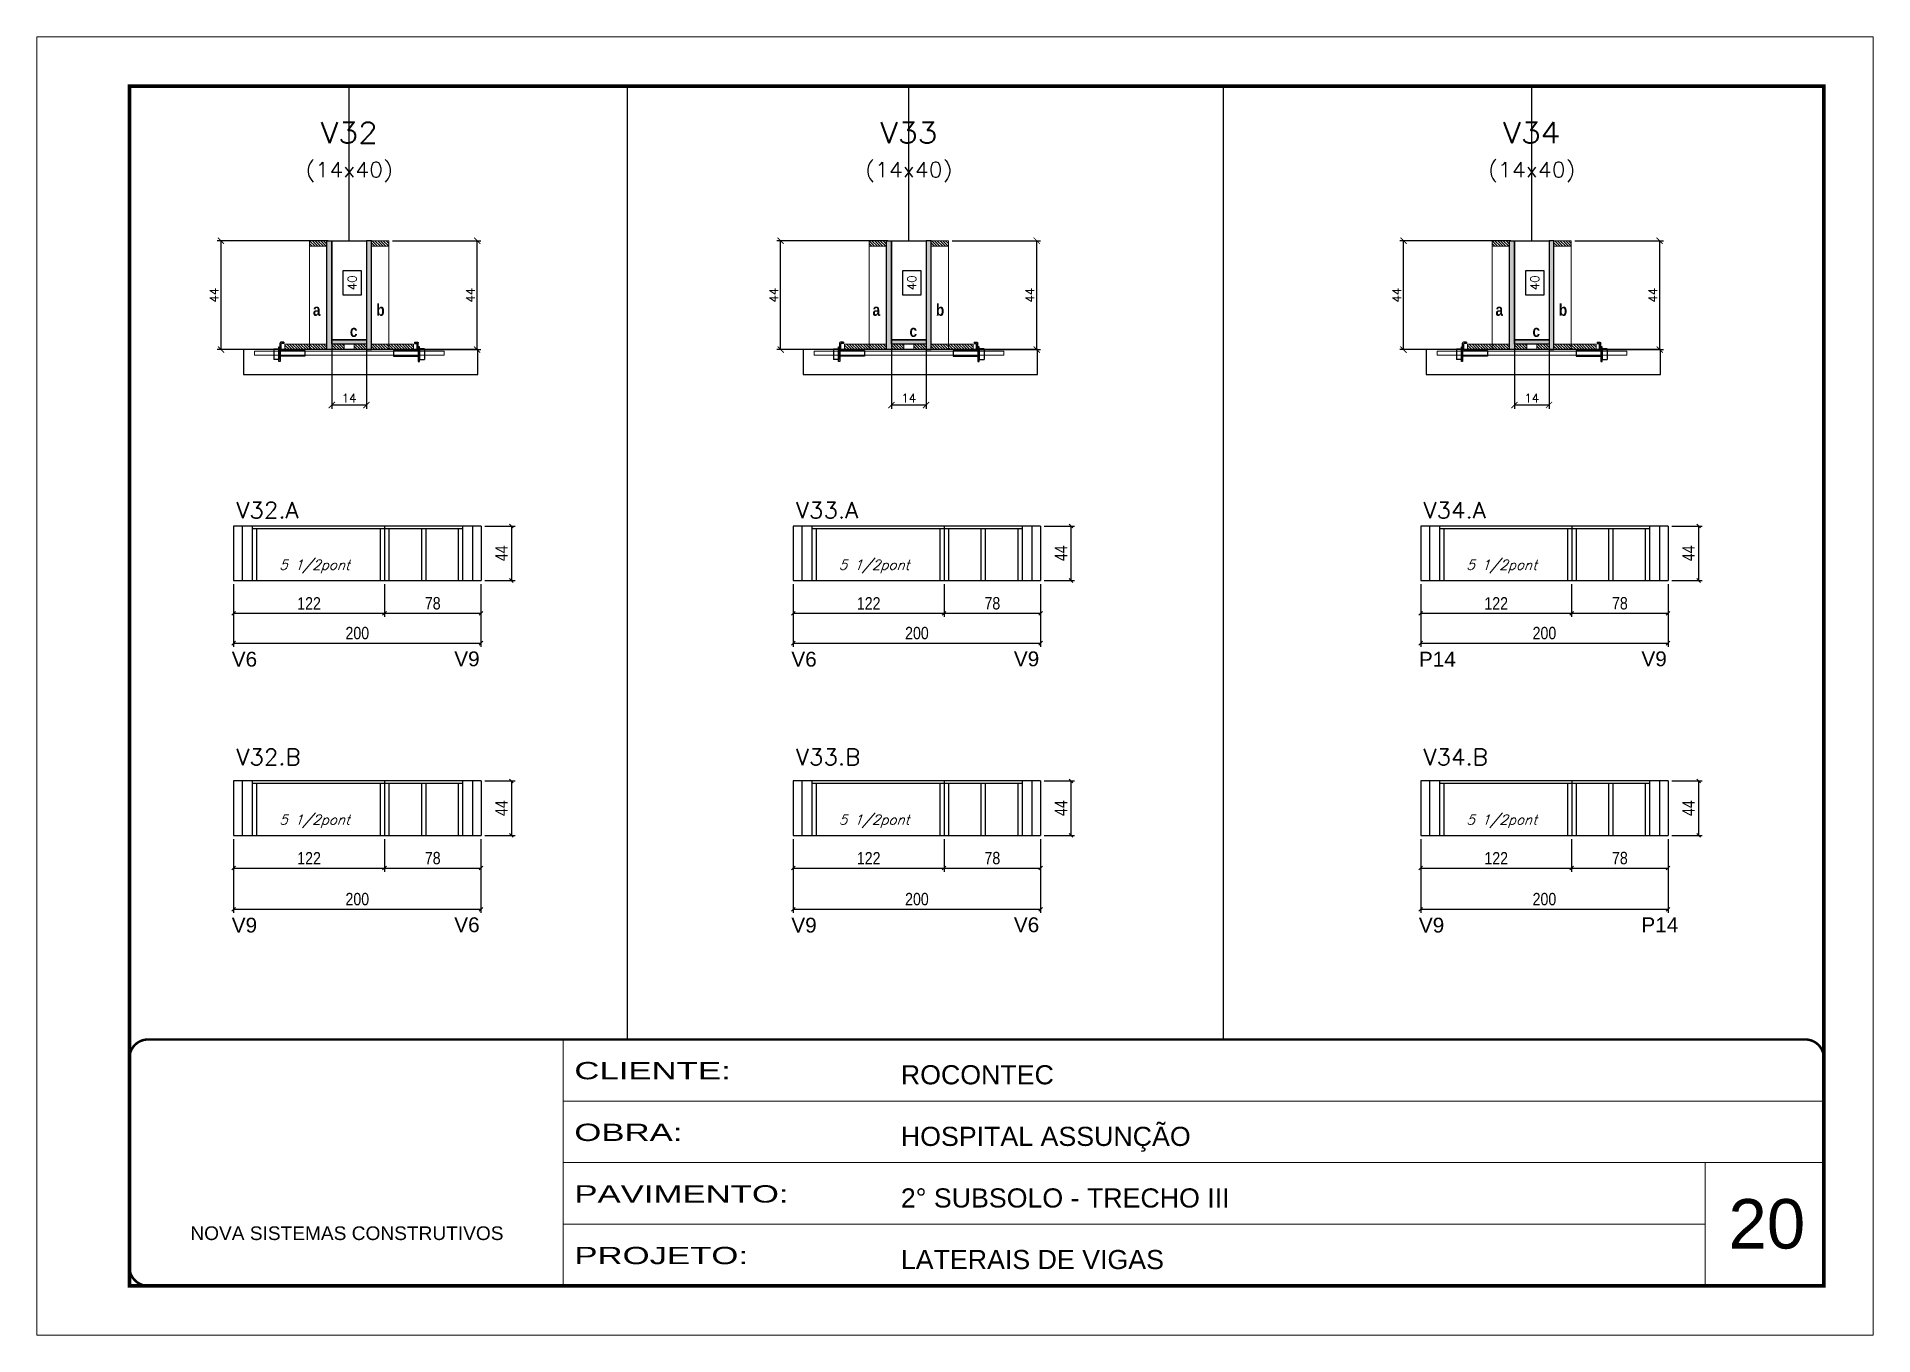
# Model space of a CAD drawing. Extents: x 137137 to 143418, y 10464 to 34486.
# Drawn here: x 141906 to 143391, y 28841 to 29891 of the extents above; entities that cross this region are included whole.
import ezdxf
from ezdxf.enums import TextEntityAlignment as Align

# ---------------------------------------------------------------- set-up
doc = ezdxf.new("R2010")
doc.units = 0
for name, pattern in [('CONTINUO', [0]), ('DASHED', [0.75, 0.5, -0.25]), ('HIDDEN', [0.375, 0.25, -0.125])]:
    doc.linetypes.add(name, pattern=pattern)
for name, color, linetype in [('5', 5, 'Continuous'), ('barrote', 251, 'Continuous'), ('COTA', 241, 'Continuous'), ('Cota Seção (2x)', 4, 'Continuous'), ('cotas', 4, 'Continuous'), ('detalhes', 4, 'Continuous'), ('Painéis', 200, 'Continuous'), ('presilha', 1, 'Continuous'), ('SARR_2.2x7', 40, 'Continuous'), ('SARR_3.5x7', 81, 'Continuous'), ('texto', 7, 'Continuous'), ('Texto de Titulo', 7, 'Continuous'), ('Texto Qtd Sarr', 242, 'Continuous')]:
    doc.layers.add(name, color=color, linetype=linetype)
for name, color, linetype, lineweight in [('CARIMBO', 255, 'Continuous', 9), ('CONCRETO', 251, 'Continuous', 25), ('Folhas', 255, 'Continuous', 9), ('Hachura', 251, 'Continuous', 9), ('Madeira', 126, 'Continuous', 18), ('SARRAFO DE PRESSAO', 251, 'DASHED', 9), ('SCO-___-LAJ', 2, 'Continuous', 0), ('Texto Seção', 7, 'Continuous', 15)]:
    doc.layers.add(name, color=color, linetype=linetype, lineweight=lineweight)
doc.styles.add('ARIAL', font='arial.ttf')
doc.styles.add('COTA TECNICA', font='techl___.ttf', dxfattribs={"height": 10})
doc.styles.add('REGUA-120', font='ROMANS.shx', dxfattribs={"height": 15})
doc.styles.add('Romans', font='romans.shx')
doc.styles.get("Standard").update_dxf_attribs({"font": 'arial.ttf'})
doc.styles.add('TECNICA', font='techb___.ttf', dxfattribs={"height": 10})
doc.styles.add('Tecnologia', font='')
doc.styles.get('Tecnologia').set_extended_font_data('Forgotten Futurist')
doc.dimstyles.new('Cota Seção (2x)', dxfattribs={"dimtxt": 7, "dimasz": 5, "dimexe": 3, "dimexo": 3, "dimgap": 2, "dimtad": 3, "dimdec": 1, "dimlfac": 0.5, "dimzin": 12, "dimdsep": 46, "dimtxsty": 'Romans', "dimblk": 'ARCHTICK', "dimcen": 0, "dimclrd": 4, "dimclre": 4, "dimclrt": 1, "dimadec": 1, "dimazin": 3, "dimtfac": 1, "dimtdec": 1, "dimtmove": 0, "dimatfit": 3, "dimldrblk": 'OBLIQUE', "dimfxl": 1, "dimtolj": 1, "dimtzin": 12, "dimarcsym": 0})
doc.dimstyles.new('Cota Seção interna', dxfattribs={"dimtxt": 7, "dimasz": 6, "dimexe": 0.18, "dimexo": 2, "dimgap": -4, "dimtad": 3, "dimdec": 1, "dimlfac": 0.5, "dimzin": 12, "dimdsep": 46, "dimtxsty": 'Romans', "dimblk": 'ARCHTICK', "dimcen": 0.09, "dimse1": 1, "dimse2": 1, "dimsd1": 1, "dimsd2": 1, "dimclrd": 180, "dimclre": 5, "dimclrt": 1, "dimadec": 0, "dimazin": 3, "dimtfac": 1, "dimtdec": 1, "dimtofl": 0, "dimtmove": 0, "dimatfit": 3, "dimldrblk": 'ARCHTICK', "dimfxl": 1, "dimtolj": 1, "dimtzin": 0, "dimarcsym": 0})
doc.dimstyles.new('PAINEL', dxfattribs={"dimtxt": 10, "dimasz": 3, "dimexe": 3, "dimexo": 3, "dimgap": 3, "dimtad": 1, "dimdec": 1, "dimzin": 12, "dimdsep": 46, "dimtxsty": 'COTA TECNICA', "dimblk1": 'OBLIQUE', "dimblk2": 'OBLIQUE', "dimsah": 1, "dimcen": 0.9, "dimclrd": 4, "dimclre": 4, "dimclrt": 240, "dimadec": 1, "dimazin": 3, "dimtfac": 1, "dimtdec": 1, "dimtmove": 0, "dimatfit": 3, "dimfxl": 1, "dimtolj": 1, "dimtzin": 12, "dimarcsym": 0})
pattern_1 = [(315, (165091.0512, 21408.832), (1.12253202, 1.12253202), [])]
pattern_2 = [(315, (165101.0512, 21408.832), (1.12253202, 1.12253202), [])]
pattern_3 = [(315, (166047.2548, 21408.832), (1.12253202, 1.12253202), [])]
pattern_4 = [(315, (166057.2548, 21408.832), (1.12253202, 1.12253202), [])]
pattern_5 = [(315, (165543.5338, 21408.832), (1.12253202, 1.12253202), [])]
pattern_6 = [(315, (165553.5338, 21408.832), (1.12253202, 1.12253202), [])]

msp = doc.modelspace()

# ---------------------------------------------------------------- texts
at = {"layer": '5', "linetype": 'Continuous'}
for s, p in [('V6', (142063.48, 29382.15)), ('V9', (142243.4, 29382.45)), ('V6', (142515.96, 29382.15)), ('V9', (142695.89, 29382.45)), ('P14', (143023.39, 29382.15)), ('V9', (143203.32, 29382.45)), ('V9', (142063.48, 29167.11)), ('V6', (142243.4, 29167.41)), ('V9', (142515.96, 29167.11)), ('V6', (142695.89, 29167.41)), ('V9', (143023.39, 29167.11)), ('P14', (143203.32, 29167.41))]:
    msp.add_text(s, height=12, rotation=0.00004, dxfattribs=at).set_placement(p)
at = {"layer": 'CARIMBO', "style": 'ARIAL'}
msp.add_text('20', height=40, dxfattribs=at).set_placement((143273.65, 28911.62))
at = {"layer": 'detalhes', "style": 'TECNICA'}
for s, p in [('a', (142129.13, 29665.81)), ('b', (142180.36, 29665.8)), ('a', (142581.61, 29665.81)), ('b', (142632.85, 29665.8)), ('a', (143085.33, 29665.81)), ('b', (143136.57, 29665.8)), ('c', (142159.03, 29648.71)), ('c', (142611.51, 29648.71)), ('c', (143115.23, 29648.71))]:
    msp.add_text(s, height=9.6, dxfattribs=at).set_placement(p)
at = {"layer": 'texto', "color": 2, "char_height": 8, "attachment_point": 5, "style": 'Romans'}
for insert in [(142130.41, 29463.17), (142582.9, 29463.17), (143090.33, 29463.17), (142130.41, 29257.1), (142582.9, 29257.1), (143090.33, 29257.1)]:
    msp.add_mtext('{\\Q19;\\C256;5 1/2pont}', dxfattribs=dict(at, insert=insert))
at = {"layer": 'Texto Seção', "style": 'REGUA-120', "width": 1.05}
for s, p in [('V32.A', (142067.24, 29502.15)), ('V33.A', (142519.73, 29502.15)), ('V34.A', (143027.16, 29502.15)), ('V32.B', (142067.24, 29302.55)), ('V33.B', (142519.73, 29302.55)), ('V34.B', (143027.16, 29302.55))]:
    msp.add_text(s, height=13, dxfattribs=at).set_placement(p)

# ---------------------------------------------------------------- blocks, each defined once
blk = doc.blocks.new('_Oblique')
at = {"color": 0, "linetype": 'ByBlock', "lineweight": -2}
blk.add_line((-0.5, -0.5), (0.5, 0.5), dxfattribs=at)
blk = doc.blocks.new('*D708')
at = {"layer": 'COTA', "color": 4, "linetype": 'ByBlock', "lineweight": -2, "transparency": 16777216}
for p, q in [((142065, 29448.8), (142065, 29398.1)), ((142265, 29448.8), (142265, 29398.1)), ((142065, 29401.1), (142265, 29401.1))]:
    blk.add_line(p, q, dxfattribs=at)
at = {"layer": 'Defpoints', "color": 0, "linetype": 'ByBlock', "transparency": 16777216}
for p in [(142065, 29451.8), (142265, 29451.8), (142265, 29401.1)]:
    blk.add_point(p, dxfattribs=at)
at = {"layer": 'COTA', "color": 4, "linetype": 'ByBlock', "lineweight": -2, "transparency": 16777216, "xscale": 3, "yscale": 3, "zscale": 3, "rotation": 180}
blk.add_blockref('_Oblique', (142065, 29401.1), dxfattribs=at)
at = {"layer": 'COTA', "color": 4, "linetype": 'ByBlock', "lineweight": -2, "transparency": 16777216, "xscale": 3, "yscale": 3, "zscale": 3}
blk.add_blockref('_Oblique', (142265, 29401.1), dxfattribs=at)
at = {"layer": 'COTA', "color": 240, "linetype": 'ByBlock', "transparency": 16777216, "insert": (142165, 29409.2), "char_height": 10, "attachment_point": 5, "style": 'COTA TECNICA'}
blk.add_mtext('\\A1;200', dxfattribs=at)
blk = doc.blocks.new('_ArchTick')
at = {"color": 0, "linetype": 'ByBlock', "const_width": 0.15}
blk.add_lwpolyline([(-0.5, -0.5), (0.5, 0.5)], dxfattribs=at)
blk = doc.blocks.new('*D185')
at = {"layer": 'COTA', "color": 4, "lineweight": -2, "transparency": 16777216}
for p, q in [((142141.4, 29726.5), (142051.8, 29726.5)), ((142054.8, 29638.5), (142054.8, 29726.5)), ((142103.4, 29638.5), (142051.8, 29638.5))]:
    blk.add_line(p, q, dxfattribs=at)
at = {"layer": 'Defpoints', "color": 0, "transparency": 16777216}
for p in [(142054.8, 29726.5), (142144.4, 29726.5), (142106.4, 29638.5)]:
    blk.add_point(p, dxfattribs=at)
at = {"layer": 'COTA', "color": 4, "lineweight": -2, "transparency": 16777216, "xscale": 5, "yscale": 5, "zscale": 5}
for p, rotation in [((142054.8, 29726.5), 90), ((142054.8, 29638.5), 270)]:
    blk.add_blockref('_ArchTick', p, dxfattribs=dict(at, rotation=rotation))
at = {"layer": 'COTA', "color": 1, "transparency": 16777216, "insert": (142049.3, 29682.5), "char_height": 7, "attachment_point": 5, "rotation": 90, "style": 'Romans'}
blk.add_mtext('\\A1;44', dxfattribs=at)
blk = doc.blocks.new('*D186')
at = {"layer": 'COTA', "color": 4, "lineweight": -2, "transparency": 16777216}
for p, q in [((142193.4, 29726.5), (142264.9, 29726.5)), ((142261.9, 29638.5), (142261.9, 29726.5)), ((142213.4, 29638.5), (142264.9, 29638.5))]:
    blk.add_line(p, q, dxfattribs=at)
at = {"layer": 'Defpoints', "color": 0, "transparency": 16777216}
for p in [(142190.4, 29726.5), (142261.9, 29726.5), (142210.4, 29638.5)]:
    blk.add_point(p, dxfattribs=at)
at = {"layer": 'COTA', "color": 4, "lineweight": -2, "transparency": 16777216, "xscale": 5, "yscale": 5, "zscale": 5}
for p, rotation in [((142261.9, 29726.5), 90), ((142261.9, 29638.5), 270)]:
    blk.add_blockref('_ArchTick', p, dxfattribs=dict(at, rotation=rotation))
at = {"layer": 'COTA', "color": 1, "transparency": 16777216, "insert": (142256.4, 29682.5), "char_height": 7, "attachment_point": 5, "rotation": 90, "style": 'Romans'}
blk.add_mtext('\\A1;44', dxfattribs=at)
blk = doc.blocks.new('*D187')
at = {"layer": 'Cota Seção (2x)', "color": 180, "lineweight": -2, "transparency": 16777216}
for p, q in [((142168.4, 29702.1), (142153.4, 29702.1)), ((142153.4, 29702.1), (142153.4, 29682.8)), ((142168.4, 29682.8), (142168.4, 29702.1)), ((142153.4, 29682.8), (142168.4, 29682.8))]:
    blk.add_line(p, q, dxfattribs=at)
at = {"layer": 'Defpoints', "color": 0, "transparency": 16777216}
for p in [(142172.4, 29726.5), (142172.4, 29726.5), (142172.4, 29646.5)]:
    blk.add_point(p, dxfattribs=at)
at = {"layer": 'Cota Seção (2x)', "color": 1, "transparency": 16777216, "insert": (142160.9, 29692.5), "char_height": 7, "attachment_point": 5, "rotation": 90, "style": 'Romans'}
blk.add_mtext('\\A1;40', dxfattribs=at)
blk = doc.blocks.new('titulo1')
at = {"layer": 'Defpoints', "color": 252, "linetype": 'HIDDEN', "ltscale": 2}
blk.add_line((0, 0), (0, 125), dxfattribs=at)
at = {"layer": 'Defpoints', "style": 'Romans', "oblique": 15}
blk.add_attdef('FOLHA', text='', height=10, dxfattribs=at).set_placement((0, 15.6), align=Align.MIDDLE_CENTER)
at = {"layer": 'Texto Qtd Sarr', "color": 3, "style": 'Romans', "oblique": 15}
for tag, height, p in [('TITULO', 17, (0, 71.4)), ('SEÇÃO', 12, (0, 41.5))]:
    blk.add_attdef(tag, text='', height=height, dxfattribs=at).set_placement(p, align=Align.MIDDLE_CENTER)
blk = doc.blocks.new('PRESILHA METÁLICA 1')
at = {"layer": 'presilha'}
for p, q in [((0, 13), (6, 13)), ((0, 13), (0, 0)), ((6, 0), (0, 0)), ((6, 15.5), (7.5, 15.5)), ((6, -2.5), (6, 15.5)), ((6, 13), (6, 0)), ((7.5, 10.6), (7.5, 19.9)), ((7.5, 15.5), (7.5, -2.5)), ((37.5, 4.1), (7.5, 4.1)), ((12, 21), (8.6, 21)), ((9, 11.6), (9, 18.9)), ((12, 19.5), (9.6, 19.5)), ((37.5, 11), (9.6, 11)), ((12, 21), (12, 19.5)), ((37.5, 11), (37.5, 4.1)), ((7.5, -2.5), (6, -2.5))]:
    blk.add_line(p, q, dxfattribs=at)
for centre, radius, start, end in [((8.6, 19.9), 1.14, 90, 180), ((9.6, 18.9), 0.57, 90, 180), ((9.6, 11.6), 0.57, 180, 270)]:
    blk.add_arc(centre, radius, start, end, dxfattribs=at)
blk = doc.blocks.new('*D188')
at = {"layer": 'COTA', "color": 4, "lineweight": -2, "transparency": 16777216}
for p, q in [((142144.4, 29639.9), (142144.4, 29590.7)), ((142172.4, 29639.9), (142172.4, 29590.7)), ((142144.4, 29593.7), (142172.4, 29593.7))]:
    blk.add_line(p, q, dxfattribs=at)
at = {"layer": 'Defpoints', "color": 0, "transparency": 16777216}
for p in [(142144.4, 29642.9), (142172.4, 29642.9), (142172.4, 29593.7)]:
    blk.add_point(p, dxfattribs=at)
at = {"layer": 'COTA', "color": 4, "lineweight": -2, "transparency": 16777216, "xscale": 5, "yscale": 5, "zscale": 5, "rotation": 180}
blk.add_blockref('_ArchTick', (142144.4, 29593.7), dxfattribs=at)
at = {"layer": 'COTA', "color": 4, "lineweight": -2, "transparency": 16777216, "xscale": 5, "yscale": 5, "zscale": 5}
blk.add_blockref('_ArchTick', (142172.4, 29593.7), dxfattribs=at)
at = {"layer": 'COTA', "color": 1, "transparency": 16777216, "insert": (142158.4, 29599.2), "char_height": 7, "attachment_point": 5, "style": 'Romans'}
blk.add_mtext('\\A1;14', dxfattribs=at)
blk = doc.blocks.new('*D189')
at = {"layer": 'COTA', "color": 4, "lineweight": -2, "transparency": 16777216}
for p, q in [((143097.6, 29726.5), (143008, 29726.5)), ((143011, 29638.5), (143011, 29726.5)), ((143059.6, 29638.5), (143008, 29638.5))]:
    blk.add_line(p, q, dxfattribs=at)
at = {"layer": 'Defpoints', "color": 0, "transparency": 16777216}
for p in [(143011, 29726.5), (143100.6, 29726.5), (143062.6, 29638.5)]:
    blk.add_point(p, dxfattribs=at)
at = {"layer": 'COTA', "color": 4, "lineweight": -2, "transparency": 16777216, "xscale": 5, "yscale": 5, "zscale": 5}
for p, rotation in [((143011, 29726.5), 90), ((143011, 29638.5), 270)]:
    blk.add_blockref('_ArchTick', p, dxfattribs=dict(at, rotation=rotation))
at = {"layer": 'COTA', "color": 1, "transparency": 16777216, "insert": (143005.5, 29682.5), "char_height": 7, "attachment_point": 5, "rotation": 90, "style": 'Romans'}
blk.add_mtext('\\A1;44', dxfattribs=at)
blk = doc.blocks.new('*D190')
at = {"layer": 'COTA', "color": 4, "lineweight": -2, "transparency": 16777216}
for p, q in [((143149.6, 29726.5), (143221.1, 29726.5)), ((143218.1, 29638.5), (143218.1, 29726.5)), ((143169.6, 29638.5), (143221.1, 29638.5))]:
    blk.add_line(p, q, dxfattribs=at)
at = {"layer": 'Defpoints', "color": 0, "transparency": 16777216}
for p in [(143146.6, 29726.5), (143218.1, 29726.5), (143166.6, 29638.5)]:
    blk.add_point(p, dxfattribs=at)
at = {"layer": 'COTA', "color": 4, "lineweight": -2, "transparency": 16777216, "xscale": 5, "yscale": 5, "zscale": 5}
for p, rotation in [((143218.1, 29726.5), 90), ((143218.1, 29638.5), 270)]:
    blk.add_blockref('_ArchTick', p, dxfattribs=dict(at, rotation=rotation))
at = {"layer": 'COTA', "color": 1, "transparency": 16777216, "insert": (143212.6, 29682.5), "char_height": 7, "attachment_point": 5, "rotation": 90, "style": 'Romans'}
blk.add_mtext('\\A1;44', dxfattribs=at)
blk = doc.blocks.new('*D191')
at = {"layer": 'Cota Seção (2x)', "color": 180, "lineweight": -2, "transparency": 16777216}
for p, q in [((143124.6, 29702.1), (143109.6, 29702.1)), ((143109.6, 29702.1), (143109.6, 29682.8)), ((143124.6, 29682.8), (143124.6, 29702.1)), ((143109.6, 29682.8), (143124.6, 29682.8))]:
    blk.add_line(p, q, dxfattribs=at)
at = {"layer": 'Defpoints', "color": 0, "transparency": 16777216}
for p in [(143128.6, 29726.5), (143128.6, 29726.5), (143128.6, 29646.5)]:
    blk.add_point(p, dxfattribs=at)
at = {"layer": 'Cota Seção (2x)', "color": 1, "transparency": 16777216, "insert": (143117.1, 29692.5), "char_height": 7, "attachment_point": 5, "rotation": 90, "style": 'Romans'}
blk.add_mtext('\\A1;40', dxfattribs=at)
blk = doc.blocks.new('*D192')
at = {"layer": 'COTA', "color": 4, "lineweight": -2, "transparency": 16777216}
for p, q in [((143100.6, 29639.9), (143100.6, 29590.7)), ((143128.6, 29639.9), (143128.6, 29590.7)), ((143100.6, 29593.7), (143128.6, 29593.7))]:
    blk.add_line(p, q, dxfattribs=at)
at = {"layer": 'Defpoints', "color": 0, "transparency": 16777216}
for p in [(143100.6, 29642.9), (143128.6, 29642.9), (143128.6, 29593.7)]:
    blk.add_point(p, dxfattribs=at)
at = {"layer": 'COTA', "color": 4, "lineweight": -2, "transparency": 16777216, "xscale": 5, "yscale": 5, "zscale": 5, "rotation": 180}
blk.add_blockref('_ArchTick', (143100.6, 29593.7), dxfattribs=at)
at = {"layer": 'COTA', "color": 4, "lineweight": -2, "transparency": 16777216, "xscale": 5, "yscale": 5, "zscale": 5}
blk.add_blockref('_ArchTick', (143128.6, 29593.7), dxfattribs=at)
at = {"layer": 'COTA', "color": 1, "transparency": 16777216, "insert": (143114.6, 29599.2), "char_height": 7, "attachment_point": 5, "style": 'Romans'}
blk.add_mtext('\\A1;14', dxfattribs=at)
blk = doc.blocks.new('*D709')
at = {"layer": 'cotas', "color": 4, "linetype": 'ByBlock', "lineweight": -2, "transparency": 16777216}
for p, q in [((142268, 29495.8), (142292.6, 29495.8)), ((142289.6, 29495.8), (142289.6, 29451.8)), ((142268, 29451.8), (142292.6, 29451.8))]:
    blk.add_line(p, q, dxfattribs=at)
at = {"layer": 'Defpoints', "color": 0, "linetype": 'ByBlock', "transparency": 16777216}
for p in [(142265, 29495.8), (142265, 29451.8), (142289.6, 29451.8)]:
    blk.add_point(p, dxfattribs=at)
at = {"layer": 'cotas', "color": 4, "linetype": 'ByBlock', "lineweight": -2, "transparency": 16777216, "xscale": 3, "yscale": 3, "zscale": 3}
for p, rotation in [((142289.6, 29495.8), 90), ((142289.6, 29451.8), 270)]:
    blk.add_blockref('_Oblique', p, dxfattribs=dict(at, rotation=rotation))
at = {"layer": 'cotas', "color": 240, "linetype": 'ByBlock', "transparency": 16777216, "insert": (142281.5, 29473.8), "char_height": 10, "attachment_point": 5, "rotation": 90, "style": 'COTA TECNICA'}
blk.add_mtext('\\A1;44', dxfattribs=at)
blk = doc.blocks.new('*D710')
at = {"layer": 'COTA', "color": 4, "linetype": 'ByBlock', "lineweight": -2, "transparency": 16777216}
for p, q in [((142065, 29242.7), (142065, 29183)), ((142265, 29242.7), (142265, 29183)), ((142065, 29186), (142265, 29186))]:
    blk.add_line(p, q, dxfattribs=at)
at = {"layer": 'Defpoints', "color": 0, "linetype": 'ByBlock', "transparency": 16777216}
for p in [(142065, 29245.7), (142265, 29245.7), (142265, 29186)]:
    blk.add_point(p, dxfattribs=at)
at = {"layer": 'COTA', "color": 4, "linetype": 'ByBlock', "lineweight": -2, "transparency": 16777216, "xscale": 3, "yscale": 3, "zscale": 3, "rotation": 180}
blk.add_blockref('_Oblique', (142065, 29186), dxfattribs=at)
at = {"layer": 'COTA', "color": 4, "linetype": 'ByBlock', "lineweight": -2, "transparency": 16777216, "xscale": 3, "yscale": 3, "zscale": 3}
blk.add_blockref('_Oblique', (142265, 29186), dxfattribs=at)
at = {"layer": 'COTA', "color": 240, "linetype": 'ByBlock', "transparency": 16777216, "insert": (142165, 29194.1), "char_height": 10, "attachment_point": 5, "style": 'COTA TECNICA'}
blk.add_mtext('\\A1;200', dxfattribs=at)
blk = doc.blocks.new('*D711')
at = {"layer": 'cotas', "color": 4, "linetype": 'ByBlock', "lineweight": -2, "transparency": 16777216}
for p, q in [((142268, 29289.7), (142292.6, 29289.7)), ((142289.6, 29289.7), (142289.6, 29245.7)), ((142268, 29245.7), (142292.6, 29245.7))]:
    blk.add_line(p, q, dxfattribs=at)
at = {"layer": 'Defpoints', "color": 0, "linetype": 'ByBlock', "transparency": 16777216}
for p in [(142265, 29289.7), (142265, 29245.7), (142289.6, 29245.7)]:
    blk.add_point(p, dxfattribs=at)
at = {"layer": 'cotas', "color": 4, "linetype": 'ByBlock', "lineweight": -2, "transparency": 16777216, "xscale": 3, "yscale": 3, "zscale": 3}
for p, rotation in [((142289.6, 29289.7), 90), ((142289.6, 29245.7), 270)]:
    blk.add_blockref('_Oblique', p, dxfattribs=dict(at, rotation=rotation))
at = {"layer": 'cotas', "color": 240, "linetype": 'ByBlock', "transparency": 16777216, "insert": (142281.5, 29267.7), "char_height": 10, "attachment_point": 5, "rotation": 90, "style": 'COTA TECNICA'}
blk.add_mtext('\\A1;44', dxfattribs=at)
blk = doc.blocks.new('*D712')
at = {"layer": 'COTA', "color": 4, "linetype": 'ByBlock', "lineweight": -2, "transparency": 16777216}
for p, q in [((143024.9, 29448.8), (143024.9, 29398.1)), ((143224.9, 29448.8), (143224.9, 29398.1)), ((143024.9, 29401.1), (143224.9, 29401.1))]:
    blk.add_line(p, q, dxfattribs=at)
at = {"layer": 'Defpoints', "color": 0, "linetype": 'ByBlock', "transparency": 16777216}
for p in [(143024.9, 29451.8), (143224.9, 29451.8), (143224.9, 29401.1)]:
    blk.add_point(p, dxfattribs=at)
at = {"layer": 'COTA', "color": 4, "linetype": 'ByBlock', "lineweight": -2, "transparency": 16777216, "xscale": 3, "yscale": 3, "zscale": 3, "rotation": 180}
blk.add_blockref('_Oblique', (143024.9, 29401.1), dxfattribs=at)
at = {"layer": 'COTA', "color": 4, "linetype": 'ByBlock', "lineweight": -2, "transparency": 16777216, "xscale": 3, "yscale": 3, "zscale": 3}
blk.add_blockref('_Oblique', (143224.9, 29401.1), dxfattribs=at)
at = {"layer": 'COTA', "color": 240, "linetype": 'ByBlock', "transparency": 16777216, "insert": (143124.9, 29409.2), "char_height": 10, "attachment_point": 5, "style": 'COTA TECNICA'}
blk.add_mtext('\\A1;200', dxfattribs=at)
blk = doc.blocks.new('*D713')
at = {"layer": 'cotas', "color": 4, "linetype": 'ByBlock', "lineweight": -2, "transparency": 16777216}
for p, q in [((143227.9, 29495.8), (143252.5, 29495.8)), ((143249.5, 29495.8), (143249.5, 29451.8)), ((143227.9, 29451.8), (143252.5, 29451.8))]:
    blk.add_line(p, q, dxfattribs=at)
at = {"layer": 'Defpoints', "color": 0, "linetype": 'ByBlock', "transparency": 16777216}
for p in [(143224.9, 29495.8), (143224.9, 29451.8), (143249.5, 29451.8)]:
    blk.add_point(p, dxfattribs=at)
at = {"layer": 'cotas', "color": 4, "linetype": 'ByBlock', "lineweight": -2, "transparency": 16777216, "xscale": 3, "yscale": 3, "zscale": 3}
for p, rotation in [((143249.5, 29495.8), 90), ((143249.5, 29451.8), 270)]:
    blk.add_blockref('_Oblique', p, dxfattribs=dict(at, rotation=rotation))
at = {"layer": 'cotas', "color": 240, "linetype": 'ByBlock', "transparency": 16777216, "insert": (143241.4, 29473.8), "char_height": 10, "attachment_point": 5, "rotation": 90, "style": 'COTA TECNICA'}
blk.add_mtext('\\A1;44', dxfattribs=at)
blk = doc.blocks.new('*D714')
at = {"layer": 'COTA', "color": 4, "linetype": 'ByBlock', "lineweight": -2, "transparency": 16777216}
for p, q in [((143024.9, 29242.7), (143024.9, 29183)), ((143224.9, 29242.7), (143224.9, 29183)), ((143024.9, 29186), (143224.9, 29186))]:
    blk.add_line(p, q, dxfattribs=at)
at = {"layer": 'Defpoints', "color": 0, "linetype": 'ByBlock', "transparency": 16777216}
for p in [(143024.9, 29245.7), (143224.9, 29245.7), (143224.9, 29186)]:
    blk.add_point(p, dxfattribs=at)
at = {"layer": 'COTA', "color": 4, "linetype": 'ByBlock', "lineweight": -2, "transparency": 16777216, "xscale": 3, "yscale": 3, "zscale": 3, "rotation": 180}
blk.add_blockref('_Oblique', (143024.9, 29186), dxfattribs=at)
at = {"layer": 'COTA', "color": 4, "linetype": 'ByBlock', "lineweight": -2, "transparency": 16777216, "xscale": 3, "yscale": 3, "zscale": 3}
blk.add_blockref('_Oblique', (143224.9, 29186), dxfattribs=at)
at = {"layer": 'COTA', "color": 240, "linetype": 'ByBlock', "transparency": 16777216, "insert": (143124.9, 29194.1), "char_height": 10, "attachment_point": 5, "style": 'COTA TECNICA'}
blk.add_mtext('\\A1;200', dxfattribs=at)
blk = doc.blocks.new('*D715')
at = {"layer": 'cotas', "color": 4, "linetype": 'ByBlock', "lineweight": -2, "transparency": 16777216}
for p, q in [((143227.9, 29289.7), (143252.5, 29289.7)), ((143249.5, 29289.7), (143249.5, 29245.7)), ((143227.9, 29245.7), (143252.5, 29245.7))]:
    blk.add_line(p, q, dxfattribs=at)
at = {"layer": 'Defpoints', "color": 0, "linetype": 'ByBlock', "transparency": 16777216}
for p in [(143224.9, 29289.7), (143224.9, 29245.7), (143249.5, 29245.7)]:
    blk.add_point(p, dxfattribs=at)
at = {"layer": 'cotas', "color": 4, "linetype": 'ByBlock', "lineweight": -2, "transparency": 16777216, "xscale": 3, "yscale": 3, "zscale": 3}
for p, rotation in [((143249.5, 29289.7), 90), ((143249.5, 29245.7), 270)]:
    blk.add_blockref('_Oblique', p, dxfattribs=dict(at, rotation=rotation))
at = {"layer": 'cotas', "color": 240, "linetype": 'ByBlock', "transparency": 16777216, "insert": (143241.4, 29267.7), "char_height": 10, "attachment_point": 5, "rotation": 90, "style": 'COTA TECNICA'}
blk.add_mtext('\\A1;44', dxfattribs=at)
blk = doc.blocks.new('*D797')
at = {"layer": 'COTA', "color": 4, "linetype": 'ByBlock', "lineweight": -2, "transparency": 16777216}
for p, q in [((142517.5, 29448.8), (142517.5, 29398.1)), ((142717.5, 29448.8), (142717.5, 29398.1)), ((142517.5, 29401.1), (142717.5, 29401.1))]:
    blk.add_line(p, q, dxfattribs=at)
at = {"layer": 'Defpoints', "color": 0, "linetype": 'ByBlock', "transparency": 16777216}
for p in [(142517.5, 29451.8), (142717.5, 29451.8), (142717.5, 29401.1)]:
    blk.add_point(p, dxfattribs=at)
at = {"layer": 'COTA', "color": 4, "linetype": 'ByBlock', "lineweight": -2, "transparency": 16777216, "xscale": 3, "yscale": 3, "zscale": 3, "rotation": 180}
blk.add_blockref('_Oblique', (142517.5, 29401.1), dxfattribs=at)
at = {"layer": 'COTA', "color": 4, "linetype": 'ByBlock', "lineweight": -2, "transparency": 16777216, "xscale": 3, "yscale": 3, "zscale": 3}
blk.add_blockref('_Oblique', (142717.5, 29401.1), dxfattribs=at)
at = {"layer": 'COTA', "color": 240, "linetype": 'ByBlock', "transparency": 16777216, "insert": (142617.5, 29409.2), "char_height": 10, "attachment_point": 5, "style": 'COTA TECNICA'}
blk.add_mtext('\\A1;200', dxfattribs=at)
blk = doc.blocks.new('*D245')
at = {"layer": 'COTA', "color": 4, "lineweight": -2, "transparency": 16777216}
for p, q in [((142593.9, 29726.5), (142504.3, 29726.5)), ((142507.3, 29638.5), (142507.3, 29726.5)), ((142555.9, 29638.5), (142504.3, 29638.5))]:
    blk.add_line(p, q, dxfattribs=at)
at = {"layer": 'Defpoints', "color": 0, "transparency": 16777216}
for p in [(142507.3, 29726.5), (142596.9, 29726.5), (142558.9, 29638.5)]:
    blk.add_point(p, dxfattribs=at)
at = {"layer": 'COTA', "color": 4, "lineweight": -2, "transparency": 16777216, "xscale": 5, "yscale": 5, "zscale": 5}
for p, rotation in [((142507.3, 29726.5), 90), ((142507.3, 29638.5), 270)]:
    blk.add_blockref('_ArchTick', p, dxfattribs=dict(at, rotation=rotation))
at = {"layer": 'COTA', "color": 1, "transparency": 16777216, "insert": (142501.8, 29682.5), "char_height": 7, "attachment_point": 5, "rotation": 90, "style": 'Romans'}
blk.add_mtext('\\A1;44', dxfattribs=at)
blk = doc.blocks.new('*D246')
at = {"layer": 'COTA', "color": 4, "lineweight": -2, "transparency": 16777216}
for p, q in [((142645.9, 29726.5), (142717.4, 29726.5)), ((142714.4, 29638.5), (142714.4, 29726.5)), ((142665.9, 29638.5), (142717.4, 29638.5))]:
    blk.add_line(p, q, dxfattribs=at)
at = {"layer": 'Defpoints', "color": 0, "transparency": 16777216}
for p in [(142642.9, 29726.5), (142714.4, 29726.5), (142662.9, 29638.5)]:
    blk.add_point(p, dxfattribs=at)
at = {"layer": 'COTA', "color": 4, "lineweight": -2, "transparency": 16777216, "xscale": 5, "yscale": 5, "zscale": 5}
for p, rotation in [((142714.4, 29726.5), 90), ((142714.4, 29638.5), 270)]:
    blk.add_blockref('_ArchTick', p, dxfattribs=dict(at, rotation=rotation))
at = {"layer": 'COTA', "color": 1, "transparency": 16777216, "insert": (142708.9, 29682.5), "char_height": 7, "attachment_point": 5, "rotation": 90, "style": 'Romans'}
blk.add_mtext('\\A1;44', dxfattribs=at)
blk = doc.blocks.new('*D247')
at = {"layer": 'Cota Seção (2x)', "color": 180, "lineweight": -2, "transparency": 16777216}
for p, q in [((142620.9, 29702.1), (142605.9, 29702.1)), ((142605.9, 29702.1), (142605.9, 29682.8)), ((142620.9, 29682.8), (142620.9, 29702.1)), ((142605.9, 29682.8), (142620.9, 29682.8))]:
    blk.add_line(p, q, dxfattribs=at)
at = {"layer": 'Defpoints', "color": 0, "transparency": 16777216}
for p in [(142624.9, 29726.5), (142624.9, 29726.5), (142624.9, 29646.5)]:
    blk.add_point(p, dxfattribs=at)
at = {"layer": 'Cota Seção (2x)', "color": 1, "transparency": 16777216, "insert": (142613.4, 29692.5), "char_height": 7, "attachment_point": 5, "rotation": 90, "style": 'Romans'}
blk.add_mtext('\\A1;40', dxfattribs=at)
blk = doc.blocks.new('*D248')
at = {"layer": 'COTA', "color": 4, "lineweight": -2, "transparency": 16777216}
for p, q in [((142596.9, 29639.9), (142596.9, 29590.7)), ((142624.9, 29639.9), (142624.9, 29590.7)), ((142596.9, 29593.7), (142624.9, 29593.7))]:
    blk.add_line(p, q, dxfattribs=at)
at = {"layer": 'Defpoints', "color": 0, "transparency": 16777216}
for p in [(142596.9, 29642.9), (142624.9, 29642.9), (142624.9, 29593.7)]:
    blk.add_point(p, dxfattribs=at)
at = {"layer": 'COTA', "color": 4, "lineweight": -2, "transparency": 16777216, "xscale": 5, "yscale": 5, "zscale": 5, "rotation": 180}
blk.add_blockref('_ArchTick', (142596.9, 29593.7), dxfattribs=at)
at = {"layer": 'COTA', "color": 4, "lineweight": -2, "transparency": 16777216, "xscale": 5, "yscale": 5, "zscale": 5}
blk.add_blockref('_ArchTick', (142624.9, 29593.7), dxfattribs=at)
at = {"layer": 'COTA', "color": 1, "transparency": 16777216, "insert": (142610.9, 29599.2), "char_height": 7, "attachment_point": 5, "style": 'Romans'}
blk.add_mtext('\\A1;14', dxfattribs=at)
blk = doc.blocks.new('*D798')
at = {"layer": 'cotas', "color": 4, "linetype": 'ByBlock', "lineweight": -2, "transparency": 16777216}
for p, q in [((142720.5, 29495.8), (142745, 29495.8)), ((142742, 29495.8), (142742, 29451.8)), ((142720.5, 29451.8), (142745, 29451.8))]:
    blk.add_line(p, q, dxfattribs=at)
at = {"layer": 'Defpoints', "color": 0, "linetype": 'ByBlock', "transparency": 16777216}
for p in [(142717.5, 29495.8), (142717.5, 29451.8), (142742, 29451.8)]:
    blk.add_point(p, dxfattribs=at)
at = {"layer": 'cotas', "color": 4, "linetype": 'ByBlock', "lineweight": -2, "transparency": 16777216, "xscale": 3, "yscale": 3, "zscale": 3}
for p, rotation in [((142742, 29495.8), 90), ((142742, 29451.8), 270)]:
    blk.add_blockref('_Oblique', p, dxfattribs=dict(at, rotation=rotation))
at = {"layer": 'cotas', "color": 240, "linetype": 'ByBlock', "transparency": 16777216, "insert": (142734, 29473.8), "char_height": 10, "attachment_point": 5, "rotation": 90, "style": 'COTA TECNICA'}
blk.add_mtext('\\A1;44', dxfattribs=at)
blk = doc.blocks.new('*D799')
at = {"layer": 'COTA', "color": 4, "linetype": 'ByBlock', "lineweight": -2, "transparency": 16777216}
for p, q in [((142517.5, 29242.7), (142517.5, 29183)), ((142717.5, 29242.7), (142717.5, 29183)), ((142517.5, 29186), (142717.5, 29186))]:
    blk.add_line(p, q, dxfattribs=at)
at = {"layer": 'Defpoints', "color": 0, "linetype": 'ByBlock', "transparency": 16777216}
for p in [(142517.5, 29245.7), (142717.5, 29245.7), (142717.5, 29186)]:
    blk.add_point(p, dxfattribs=at)
at = {"layer": 'COTA', "color": 4, "linetype": 'ByBlock', "lineweight": -2, "transparency": 16777216, "xscale": 3, "yscale": 3, "zscale": 3, "rotation": 180}
blk.add_blockref('_Oblique', (142517.5, 29186), dxfattribs=at)
at = {"layer": 'COTA', "color": 4, "linetype": 'ByBlock', "lineweight": -2, "transparency": 16777216, "xscale": 3, "yscale": 3, "zscale": 3}
blk.add_blockref('_Oblique', (142717.5, 29186), dxfattribs=at)
at = {"layer": 'COTA', "color": 240, "linetype": 'ByBlock', "transparency": 16777216, "insert": (142617.5, 29194.1), "char_height": 10, "attachment_point": 5, "style": 'COTA TECNICA'}
blk.add_mtext('\\A1;200', dxfattribs=at)
blk = doc.blocks.new('*D800')
at = {"layer": 'cotas', "color": 4, "linetype": 'ByBlock', "lineweight": -2, "transparency": 16777216}
for p, q in [((142720.5, 29289.7), (142745, 29289.7)), ((142742, 29289.7), (142742, 29245.7)), ((142720.5, 29245.7), (142745, 29245.7))]:
    blk.add_line(p, q, dxfattribs=at)
at = {"layer": 'Defpoints', "color": 0, "linetype": 'ByBlock', "transparency": 16777216}
for p in [(142717.5, 29289.7), (142717.5, 29245.7), (142742, 29245.7)]:
    blk.add_point(p, dxfattribs=at)
at = {"layer": 'cotas', "color": 4, "linetype": 'ByBlock', "lineweight": -2, "transparency": 16777216, "xscale": 3, "yscale": 3, "zscale": 3}
for p, rotation in [((142742, 29289.7), 90), ((142742, 29245.7), 270)]:
    blk.add_blockref('_Oblique', p, dxfattribs=dict(at, rotation=rotation))
at = {"layer": 'cotas', "color": 240, "linetype": 'ByBlock', "transparency": 16777216, "insert": (142734, 29267.7), "char_height": 10, "attachment_point": 5, "rotation": 90, "style": 'COTA TECNICA'}
blk.add_mtext('\\A1;44', dxfattribs=at)
blk = doc.blocks.new('9999999999')
at = {"color": 30, "linetype": 'CONTINUO'}
for p, q in [((98564.6, 34230.2), (98564.6, 34429.4)), ((98564.6, 34379.6), (99584, 34379.6)), ((98564.6, 34329.8), (99488, 34329.8)), ((99584, 34329.8), (99488, 34329.8)), ((99488, 34329.8), (99488, 34230.2)), ((98564.6, 34280), (99488, 34280))]:
    blk.add_line(p, q, dxfattribs=at)
at = {"color": 30, "linetype": 'CONTINUO', "const_width": 2}
blk.add_lwpolyline([(99584, 34230.2), (99584, 34414.4, 0.414214), (99569, 34429.4), (98229, 34429.4, 0.414214), (98214, 34414.4), (98214, 34245.2, 0.414214), (98229, 34230.2), (99584, 34230.2)], format="xyb", dxfattribs=at)
at = {"layer": 'Folhas'}
blk.add_lwpolyline([(98139, 34190.2), (99624, 34190.2), (99624, 35240.2), (98139, 35240.2)], close=True, dxfattribs=at)
at = {"layer": 'Folhas', "color": 30, "const_width": 3}
blk.add_lwpolyline([(98214, 34230.2), (99584, 34230.2), (99584, 35200.2), (98214, 35200.2)], close=True, dxfattribs=at)
at = {"color": 7, "linetype": 'Continuous', "ltscale": 5, "style": 'ARIAL'}
for s, height, p in [('ROCONTEC', 15.48, (98837.7, 34393.1)), ('HOSPITAL ASSUNÇÃO', 15.483, (98837.7, 34343.3)), ('2° SUBSOLO - TRECHO III', 15.483, (98837.7, 34293.5)), ('NOVA SISTEMAS CONSTRUTIVOS', 11.059, (98263.2, 34267.2)), ('LATERAIS DE VIGAS', 15.483, (98837.7, 34243.7))]:
    blk.add_text(s, height=height, dxfattribs=at).set_placement(p)
at = {"layer": 'Folhas', "color": 7, "style": 'Tecnologia', "width": 1.5}
for s, p in [('CLIENTE:', (98573.7, 34397.2)), ('OBRA:', (98573.7, 34347.3)), ('PAVIMENTO:', (98573.7, 34297.5)), ('PROJETO:', (98573.7, 34247.7))]:
    blk.add_text(s, height=14, dxfattribs=at).set_placement(p)
blk = doc.blocks.new('*D561')
at = {"layer": 'COTA', "color": 4, "linetype": 'ByBlock', "lineweight": -2, "transparency": 16777216}
for p, q in [((142065, 29448.8), (142065, 29422.3)), ((142187, 29448.8), (142187, 29422.3)), ((142065, 29425.3), (142187, 29425.3))]:
    blk.add_line(p, q, dxfattribs=at)
at = {"layer": 'Defpoints', "color": 0, "linetype": 'ByBlock', "transparency": 16777216}
for p in [(142065, 29451.8), (142187, 29451.8), (142187, 29425.3)]:
    blk.add_point(p, dxfattribs=at)
at = {"layer": 'COTA', "color": 4, "linetype": 'ByBlock', "lineweight": -2, "transparency": 16777216, "xscale": 3, "yscale": 3, "zscale": 3, "rotation": 180}
blk.add_blockref('_Oblique', (142065, 29425.3), dxfattribs=at)
at = {"layer": 'COTA', "color": 4, "linetype": 'ByBlock', "lineweight": -2, "transparency": 16777216, "xscale": 3, "yscale": 3, "zscale": 3}
blk.add_blockref('_Oblique', (142187, 29425.3), dxfattribs=at)
at = {"layer": 'COTA', "color": 240, "linetype": 'ByBlock', "transparency": 16777216, "insert": (142126, 29433.3), "char_height": 10, "attachment_point": 5, "style": 'COTA TECNICA'}
blk.add_mtext('\\A1;122', dxfattribs=at)
blk = doc.blocks.new('*D562')
at = {"layer": 'COTA', "color": 4, "linetype": 'ByBlock', "lineweight": -2, "transparency": 16777216}
for p, q in [((142187, 29448.8), (142187, 29422.3)), ((142265, 29448.8), (142265, 29422.3)), ((142187, 29425.3), (142265, 29425.3))]:
    blk.add_line(p, q, dxfattribs=at)
at = {"layer": 'Defpoints', "color": 0, "linetype": 'ByBlock', "transparency": 16777216}
for p in [(142187, 29451.8), (142265, 29451.8), (142265, 29425.3)]:
    blk.add_point(p, dxfattribs=at)
at = {"layer": 'COTA', "color": 4, "linetype": 'ByBlock', "lineweight": -2, "transparency": 16777216, "xscale": 3, "yscale": 3, "zscale": 3, "rotation": 180}
blk.add_blockref('_Oblique', (142187, 29425.3), dxfattribs=at)
at = {"layer": 'COTA', "color": 4, "linetype": 'ByBlock', "lineweight": -2, "transparency": 16777216, "xscale": 3, "yscale": 3, "zscale": 3}
blk.add_blockref('_Oblique', (142265, 29425.3), dxfattribs=at)
at = {"layer": 'COTA', "color": 240, "linetype": 'ByBlock', "transparency": 16777216, "insert": (142226, 29433.3), "char_height": 10, "attachment_point": 5, "style": 'COTA TECNICA'}
blk.add_mtext('\\A1;78', dxfattribs=at)
blk = doc.blocks.new('*D71')
at = {"layer": 'COTA', "color": 4, "linetype": 'ByBlock', "lineweight": -2, "transparency": 16777216}
for p, q in [((142065, 29242.7), (142065, 29216.2)), ((142187, 29242.7), (142187, 29216.2)), ((142065, 29219.2), (142187, 29219.2))]:
    blk.add_line(p, q, dxfattribs=at)
at = {"layer": 'Defpoints', "color": 0, "linetype": 'ByBlock', "transparency": 16777216}
for p in [(142065, 29245.7), (142187, 29245.7), (142187, 29219.2)]:
    blk.add_point(p, dxfattribs=at)
at = {"layer": 'COTA', "color": 4, "linetype": 'ByBlock', "lineweight": -2, "transparency": 16777216, "xscale": 3, "yscale": 3, "zscale": 3, "rotation": 180}
blk.add_blockref('_Oblique', (142065, 29219.2), dxfattribs=at)
at = {"layer": 'COTA', "color": 4, "linetype": 'ByBlock', "lineweight": -2, "transparency": 16777216, "xscale": 3, "yscale": 3, "zscale": 3}
blk.add_blockref('_Oblique', (142187, 29219.2), dxfattribs=at)
at = {"layer": 'COTA', "color": 240, "linetype": 'ByBlock', "transparency": 16777216, "insert": (142126, 29227.2), "char_height": 10, "attachment_point": 5, "style": 'COTA TECNICA'}
blk.add_mtext('\\A1;122', dxfattribs=at)
blk = doc.blocks.new('*D72')
at = {"layer": 'COTA', "color": 4, "linetype": 'ByBlock', "lineweight": -2, "transparency": 16777216}
for p, q in [((142187, 29242.7), (142187, 29216.2)), ((142265, 29242.7), (142265, 29216.2)), ((142187, 29219.2), (142265, 29219.2))]:
    blk.add_line(p, q, dxfattribs=at)
at = {"layer": 'Defpoints', "color": 0, "linetype": 'ByBlock', "transparency": 16777216}
for p in [(142187, 29245.7), (142265, 29245.7), (142265, 29219.2)]:
    blk.add_point(p, dxfattribs=at)
at = {"layer": 'COTA', "color": 4, "linetype": 'ByBlock', "lineweight": -2, "transparency": 16777216, "xscale": 3, "yscale": 3, "zscale": 3, "rotation": 180}
blk.add_blockref('_Oblique', (142187, 29219.2), dxfattribs=at)
at = {"layer": 'COTA', "color": 4, "linetype": 'ByBlock', "lineweight": -2, "transparency": 16777216, "xscale": 3, "yscale": 3, "zscale": 3}
blk.add_blockref('_Oblique', (142265, 29219.2), dxfattribs=at)
at = {"layer": 'COTA', "color": 240, "linetype": 'ByBlock', "transparency": 16777216, "insert": (142226, 29227.3), "char_height": 10, "attachment_point": 5, "style": 'COTA TECNICA'}
blk.add_mtext('\\A1;78', dxfattribs=at)
blk = doc.blocks.new('*D73')
at = {"layer": 'COTA', "color": 4, "linetype": 'ByBlock', "lineweight": -2, "transparency": 16777216}
for p, q in [((142517.5, 29448.8), (142517.5, 29422.3)), ((142639.5, 29448.8), (142639.5, 29422.3)), ((142517.5, 29425.3), (142639.5, 29425.3))]:
    blk.add_line(p, q, dxfattribs=at)
at = {"layer": 'Defpoints', "color": 0, "linetype": 'ByBlock', "transparency": 16777216}
for p in [(142517.5, 29451.8), (142639.5, 29451.8), (142639.5, 29425.3)]:
    blk.add_point(p, dxfattribs=at)
at = {"layer": 'COTA', "color": 4, "linetype": 'ByBlock', "lineweight": -2, "transparency": 16777216, "xscale": 3, "yscale": 3, "zscale": 3, "rotation": 180}
blk.add_blockref('_Oblique', (142517.5, 29425.3), dxfattribs=at)
at = {"layer": 'COTA', "color": 4, "linetype": 'ByBlock', "lineweight": -2, "transparency": 16777216, "xscale": 3, "yscale": 3, "zscale": 3}
blk.add_blockref('_Oblique', (142639.5, 29425.3), dxfattribs=at)
at = {"layer": 'COTA', "color": 240, "linetype": 'ByBlock', "transparency": 16777216, "insert": (142578.5, 29433.3), "char_height": 10, "attachment_point": 5, "style": 'COTA TECNICA'}
blk.add_mtext('\\A1;122', dxfattribs=at)
blk = doc.blocks.new('*D74')
at = {"layer": 'COTA', "color": 4, "linetype": 'ByBlock', "lineweight": -2, "transparency": 16777216}
for p, q in [((142639.5, 29448.8), (142639.5, 29422.3)), ((142717.5, 29448.8), (142717.5, 29422.3)), ((142639.5, 29425.3), (142717.5, 29425.3))]:
    blk.add_line(p, q, dxfattribs=at)
at = {"layer": 'Defpoints', "color": 0, "linetype": 'ByBlock', "transparency": 16777216}
for p in [(142639.5, 29451.8), (142717.5, 29451.8), (142717.5, 29425.3)]:
    blk.add_point(p, dxfattribs=at)
at = {"layer": 'COTA', "color": 4, "linetype": 'ByBlock', "lineweight": -2, "transparency": 16777216, "xscale": 3, "yscale": 3, "zscale": 3, "rotation": 180}
blk.add_blockref('_Oblique', (142639.5, 29425.3), dxfattribs=at)
at = {"layer": 'COTA', "color": 4, "linetype": 'ByBlock', "lineweight": -2, "transparency": 16777216, "xscale": 3, "yscale": 3, "zscale": 3}
blk.add_blockref('_Oblique', (142717.5, 29425.3), dxfattribs=at)
at = {"layer": 'COTA', "color": 240, "linetype": 'ByBlock', "transparency": 16777216, "insert": (142678.5, 29433.3), "char_height": 10, "attachment_point": 5, "style": 'COTA TECNICA'}
blk.add_mtext('\\A1;78', dxfattribs=at)
blk = doc.blocks.new('*D75')
at = {"layer": 'COTA', "color": 4, "linetype": 'ByBlock', "lineweight": -2, "transparency": 16777216}
for p, q in [((142517.5, 29242.7), (142517.5, 29216.2)), ((142639.5, 29242.7), (142639.5, 29216.2)), ((142517.5, 29219.2), (142639.5, 29219.2))]:
    blk.add_line(p, q, dxfattribs=at)
at = {"layer": 'Defpoints', "color": 0, "linetype": 'ByBlock', "transparency": 16777216}
for p in [(142517.5, 29245.7), (142639.5, 29245.7), (142639.5, 29219.2)]:
    blk.add_point(p, dxfattribs=at)
at = {"layer": 'COTA', "color": 4, "linetype": 'ByBlock', "lineweight": -2, "transparency": 16777216, "xscale": 3, "yscale": 3, "zscale": 3, "rotation": 180}
blk.add_blockref('_Oblique', (142517.5, 29219.2), dxfattribs=at)
at = {"layer": 'COTA', "color": 4, "linetype": 'ByBlock', "lineweight": -2, "transparency": 16777216, "xscale": 3, "yscale": 3, "zscale": 3}
blk.add_blockref('_Oblique', (142639.5, 29219.2), dxfattribs=at)
at = {"layer": 'COTA', "color": 240, "linetype": 'ByBlock', "transparency": 16777216, "insert": (142578.5, 29227.2), "char_height": 10, "attachment_point": 5, "style": 'COTA TECNICA'}
blk.add_mtext('\\A1;122', dxfattribs=at)
blk = doc.blocks.new('*D76')
at = {"layer": 'COTA', "color": 4, "linetype": 'ByBlock', "lineweight": -2, "transparency": 16777216}
for p, q in [((142639.5, 29242.7), (142639.5, 29216.2)), ((142717.5, 29242.7), (142717.5, 29216.2)), ((142639.5, 29219.2), (142717.5, 29219.2))]:
    blk.add_line(p, q, dxfattribs=at)
at = {"layer": 'Defpoints', "color": 0, "linetype": 'ByBlock', "transparency": 16777216}
for p in [(142639.5, 29245.7), (142717.5, 29245.7), (142717.5, 29219.2)]:
    blk.add_point(p, dxfattribs=at)
at = {"layer": 'COTA', "color": 4, "linetype": 'ByBlock', "lineweight": -2, "transparency": 16777216, "xscale": 3, "yscale": 3, "zscale": 3, "rotation": 180}
blk.add_blockref('_Oblique', (142639.5, 29219.2), dxfattribs=at)
at = {"layer": 'COTA', "color": 4, "linetype": 'ByBlock', "lineweight": -2, "transparency": 16777216, "xscale": 3, "yscale": 3, "zscale": 3}
blk.add_blockref('_Oblique', (142717.5, 29219.2), dxfattribs=at)
at = {"layer": 'COTA', "color": 240, "linetype": 'ByBlock', "transparency": 16777216, "insert": (142678.5, 29227.3), "char_height": 10, "attachment_point": 5, "style": 'COTA TECNICA'}
blk.add_mtext('\\A1;78', dxfattribs=at)
blk = doc.blocks.new('*D77')
at = {"layer": 'COTA', "color": 4, "linetype": 'ByBlock', "lineweight": -2, "transparency": 16777216}
for p, q in [((143024.9, 29242.7), (143024.9, 29216.2)), ((143146.9, 29242.7), (143146.9, 29216.2)), ((143024.9, 29219.2), (143146.9, 29219.2))]:
    blk.add_line(p, q, dxfattribs=at)
at = {"layer": 'Defpoints', "color": 0, "linetype": 'ByBlock', "transparency": 16777216}
for p in [(143024.9, 29245.7), (143146.9, 29245.7), (143146.9, 29219.2)]:
    blk.add_point(p, dxfattribs=at)
at = {"layer": 'COTA', "color": 4, "linetype": 'ByBlock', "lineweight": -2, "transparency": 16777216, "xscale": 3, "yscale": 3, "zscale": 3, "rotation": 180}
blk.add_blockref('_Oblique', (143024.9, 29219.2), dxfattribs=at)
at = {"layer": 'COTA', "color": 4, "linetype": 'ByBlock', "lineweight": -2, "transparency": 16777216, "xscale": 3, "yscale": 3, "zscale": 3}
blk.add_blockref('_Oblique', (143146.9, 29219.2), dxfattribs=at)
at = {"layer": 'COTA', "color": 240, "linetype": 'ByBlock', "transparency": 16777216, "insert": (143085.9, 29227.2), "char_height": 10, "attachment_point": 5, "style": 'COTA TECNICA'}
blk.add_mtext('\\A1;122', dxfattribs=at)
blk = doc.blocks.new('*D78')
at = {"layer": 'COTA', "color": 4, "linetype": 'ByBlock', "lineweight": -2, "transparency": 16777216}
for p, q in [((143146.9, 29242.7), (143146.9, 29216.2)), ((143224.9, 29242.7), (143224.9, 29216.2)), ((143146.9, 29219.2), (143224.9, 29219.2))]:
    blk.add_line(p, q, dxfattribs=at)
at = {"layer": 'Defpoints', "color": 0, "linetype": 'ByBlock', "transparency": 16777216}
for p in [(143146.9, 29245.7), (143224.9, 29245.7), (143224.9, 29219.2)]:
    blk.add_point(p, dxfattribs=at)
at = {"layer": 'COTA', "color": 4, "linetype": 'ByBlock', "lineweight": -2, "transparency": 16777216, "xscale": 3, "yscale": 3, "zscale": 3, "rotation": 180}
blk.add_blockref('_Oblique', (143146.9, 29219.2), dxfattribs=at)
at = {"layer": 'COTA', "color": 4, "linetype": 'ByBlock', "lineweight": -2, "transparency": 16777216, "xscale": 3, "yscale": 3, "zscale": 3}
blk.add_blockref('_Oblique', (143224.9, 29219.2), dxfattribs=at)
at = {"layer": 'COTA', "color": 240, "linetype": 'ByBlock', "transparency": 16777216, "insert": (143185.9, 29227.3), "char_height": 10, "attachment_point": 5, "style": 'COTA TECNICA'}
blk.add_mtext('\\A1;78', dxfattribs=at)
blk = doc.blocks.new('*D79')
at = {"layer": 'COTA', "color": 4, "linetype": 'ByBlock', "lineweight": -2, "transparency": 16777216}
for p, q in [((143024.9, 29448.8), (143024.9, 29422.3)), ((143146.9, 29448.8), (143146.9, 29422.3)), ((143024.9, 29425.3), (143146.9, 29425.3))]:
    blk.add_line(p, q, dxfattribs=at)
at = {"layer": 'Defpoints', "color": 0, "linetype": 'ByBlock', "transparency": 16777216}
for p in [(143024.9, 29451.8), (143146.9, 29451.8), (143146.9, 29425.3)]:
    blk.add_point(p, dxfattribs=at)
at = {"layer": 'COTA', "color": 4, "linetype": 'ByBlock', "lineweight": -2, "transparency": 16777216, "xscale": 3, "yscale": 3, "zscale": 3, "rotation": 180}
blk.add_blockref('_Oblique', (143024.9, 29425.3), dxfattribs=at)
at = {"layer": 'COTA', "color": 4, "linetype": 'ByBlock', "lineweight": -2, "transparency": 16777216, "xscale": 3, "yscale": 3, "zscale": 3}
blk.add_blockref('_Oblique', (143146.9, 29425.3), dxfattribs=at)
at = {"layer": 'COTA', "color": 240, "linetype": 'ByBlock', "transparency": 16777216, "insert": (143085.9, 29433.3), "char_height": 10, "attachment_point": 5, "style": 'COTA TECNICA'}
blk.add_mtext('\\A1;122', dxfattribs=at)
blk = doc.blocks.new('*D80')
at = {"layer": 'COTA', "color": 4, "linetype": 'ByBlock', "lineweight": -2, "transparency": 16777216}
for p, q in [((143146.9, 29448.8), (143146.9, 29422.3)), ((143224.9, 29448.8), (143224.9, 29422.3)), ((143146.9, 29425.3), (143224.9, 29425.3))]:
    blk.add_line(p, q, dxfattribs=at)
at = {"layer": 'Defpoints', "color": 0, "linetype": 'ByBlock', "transparency": 16777216}
for p in [(143146.9, 29451.8), (143224.9, 29451.8), (143224.9, 29425.3)]:
    blk.add_point(p, dxfattribs=at)
at = {"layer": 'COTA', "color": 4, "linetype": 'ByBlock', "lineweight": -2, "transparency": 16777216, "xscale": 3, "yscale": 3, "zscale": 3, "rotation": 180}
blk.add_blockref('_Oblique', (143146.9, 29425.3), dxfattribs=at)
at = {"layer": 'COTA', "color": 4, "linetype": 'ByBlock', "lineweight": -2, "transparency": 16777216, "xscale": 3, "yscale": 3, "zscale": 3}
blk.add_blockref('_Oblique', (143224.9, 29425.3), dxfattribs=at)
at = {"layer": 'COTA', "color": 240, "linetype": 'ByBlock', "transparency": 16777216, "insert": (143185.9, 29433.3), "char_height": 10, "attachment_point": 5, "style": 'COTA TECNICA'}
blk.add_mtext('\\A1;78', dxfattribs=at)

# ---------------------------------------------------------------- dimensions: what is measured, and where the dimension line sits
at = {"layer": 'COTA'}
for base, p1, p2, picture, middle in [((142054.78, 29726.48), (142106.43, 29638.48), (142144.43, 29726.48), '*D185', (142049.28, 29682.48)), ((142261.91, 29726.48), (142210.43, 29638.48), (142190.42, 29726.48), '*D186', (142256.41, 29682.48)), ((142507.26, 29726.48), (142558.91, 29638.48), (142596.91, 29726.48), '*D245', (142501.76, 29682.48)), ((142714.39, 29726.48), (142662.91, 29638.48), (142642.9, 29726.48), '*D246', (142708.89, 29682.48)), ((143010.99, 29726.48), (143062.63, 29638.48), (143100.63, 29726.48), '*D189', (143005.49, 29682.48)), ((143218.11, 29726.48), (143166.63, 29638.48), (143146.63, 29726.48), '*D190', (143212.61, 29682.48))]:
    dim = msp.add_linear_dim(base=base, p1=p1, p2=p2, angle=90, dimstyle='Cota Seção (2x)', dxfattribs=at)
    dim.commit()
    dim.dimension.update_dxf_attribs({"geometry": picture, "text_midpoint": middle})
for base, p1, p2, picture, middle in [((142172.43, 29593.75), (142144.43, 29642.88), (142172.43, 29642.88), '*D188', (142158.43, 29599.25)), ((142624.91, 29593.75), (142596.91, 29642.88), (142624.91, 29642.88), '*D248', (142610.91, 29599.25)), ((143128.63, 29593.75), (143100.63, 29642.88), (143128.63, 29642.88), '*D192', (143114.63, 29599.25))]:
    dim = msp.add_linear_dim(base=base, p1=p1, p2=p2, dimstyle='Cota Seção (2x)', dxfattribs=at)
    dim.commit()
    dim.dimension.update_dxf_attribs({"geometry": picture, "text_midpoint": middle})
at = {"layer": 'COTA', "linetype": 'ByBlock'}
for p1, p2, distance, picture, middle in [((142065.03, 29451.78), (142265.03, 29451.78), -50.7, '*D708', (142165.03, 29409.18)), ((142517.51, 29451.78), (142717.51, 29451.78), -50.7, '*D797', (142617.51, 29409.18)), ((143024.94, 29451.78), (143224.94, 29451.78), -50.7, '*D712', (143124.94, 29409.18)), ((142065.03, 29245.71), (142265.03, 29245.71), -59.67, '*D710', (142165.03, 29194.14)), ((142517.51, 29245.71), (142717.51, 29245.71), -59.67, '*D799', (142617.51, 29194.14)), ((143024.94, 29245.71), (143224.94, 29245.71), -59.67, '*D714', (143124.94, 29194.14))]:
    dim = msp.add_aligned_dim(p1=p1, p2=p2, distance=distance, dimstyle='PAINEL', dxfattribs=at)
    dim.commit()
    dim.dimension.update_dxf_attribs({"geometry": picture, "text_midpoint": middle})
for base, p1, p2, picture, middle in [((142187.03, 29425.25), (142065.03, 29451.78), (142187.03, 29451.78), '*D561', (142126.03, 29433.31)), ((142639.51, 29425.25), (142517.51, 29451.78), (142639.51, 29451.78), '*D73', (142578.51, 29433.31)), ((143146.94, 29425.25), (143024.94, 29451.78), (143146.94, 29451.78), '*D79', (143085.94, 29433.31)), ((142187.03, 29219.18), (142065.03, 29245.71), (142187.03, 29245.71), '*D71', (142126.03, 29227.24)), ((142639.51, 29219.18), (142517.51, 29245.71), (142639.51, 29245.71), '*D75', (142578.51, 29227.24)), ((143146.94, 29219.18), (143024.94, 29245.71), (143146.94, 29245.71), '*D77', (143085.94, 29227.24))]:
    dim = msp.add_linear_dim(base=base, p1=p1, p2=p2, dimstyle='PAINEL', dxfattribs=at)
    dim.commit()
    dim.dimension.update_dxf_attribs({"geometry": picture, "text_midpoint": middle})
for base, p1, p2, picture, middle in [((142265.03, 29425.25), (142187.03, 29451.78), (142265.03, 29451.78), '*D562', (142226.03, 29433.35)), ((142717.51, 29425.25), (142639.51, 29451.78), (142717.51, 29451.78), '*D74', (142678.51, 29433.35)), ((143224.94, 29425.25), (143146.94, 29451.78), (143224.94, 29451.78), '*D80', (143185.94, 29433.35)), ((142265.03, 29219.18), (142187.03, 29245.71), (142265.03, 29245.71), '*D72', (142226.03, 29227.28)), ((142717.51, 29219.18), (142639.51, 29245.71), (142717.51, 29245.71), '*D76', (142678.51, 29227.28)), ((143224.94, 29219.18), (143146.94, 29245.71), (143224.94, 29245.71), '*D78', (143185.94, 29227.28))]:
    dim = msp.add_linear_dim(base=base, p1=p1, p2=p2, dimstyle='PAINEL', override={"dimtmove": 1}, dxfattribs=at)
    dim.commit()
    dim.dimension.update_dxf_attribs({"geometry": picture, "text_midpoint": middle})
at = {"layer": 'Cota Seção (2x)'}
for base, p1, p2, picture, middle in [((142172.43, 29726.48), (142172.43, 29646.48), (142172.42, 29726.48), '*D187', (142172.43, 29692.48)), ((142624.91, 29726.48), (142624.91, 29646.48), (142624.9, 29726.48), '*D247', (142624.91, 29692.48)), ((143128.63, 29726.48), (143128.63, 29646.48), (143128.63, 29726.48), '*D191', (143128.63, 29692.48))]:
    dim = msp.add_linear_dim(base=base, p1=p1, p2=p2, angle=90, dimstyle='Cota Seção interna', dxfattribs=at)
    dim.commit()
    dim.dimension.update_dxf_attribs({"geometry": picture, "text_midpoint": middle, "dimtype": 160})
at = {"layer": 'cotas', "linetype": 'ByBlock'}
for base, p1, p2, picture, middle in [((142289.56, 29451.78), (142265.03, 29495.78), (142265.03, 29451.78), '*D709', (142281.49, 29473.78)), ((142742.04, 29451.78), (142717.51, 29495.78), (142717.51, 29451.78), '*D798', (142733.97, 29473.78)), ((143249.47, 29451.78), (143224.94, 29495.78), (143224.94, 29451.78), '*D713', (143241.4, 29473.78)), ((142289.56, 29245.71), (142265.03, 29289.71), (142265.03, 29245.71), '*D711', (142281.49, 29267.71)), ((142742.04, 29245.71), (142717.51, 29289.71), (142717.51, 29245.71), '*D800', (142733.97, 29267.71)), ((143249.47, 29245.71), (143224.94, 29289.71), (143224.94, 29245.71), '*D715', (143241.4, 29267.71))]:
    dim = msp.add_linear_dim(base=base, p1=p1, p2=p2, angle=90, dimstyle='PAINEL', dxfattribs=at)
    dim.commit()
    dim.dimension.update_dxf_attribs({"geometry": picture, "text_midpoint": middle})

# ---------------------------------------------------------------- hatches: boundary and pattern name
at = {"layer": 'Hachura'}
h = msp.add_hatch(dxfattribs=at)
h.set_pattern_fill('ANSI31', color=256, scale=0.5, angle=270, style=0)
h.set_pattern_definition([(315, (165101.0512, 21418.832), (1.12253202, 1.12253202), [])])
h.paths.add_polyline_path([(142140.43, 29722.08), (142140.43, 29726.48), (142126.43, 29726.48), (142126.43, 29722.08)])
h = msp.add_hatch(color=256, dxfattribs=at)
h.dxf.hatch_style = 1
h.paths.add_polyline_path([(142140.43, 29726.48), (142144.43, 29726.48), (142144.43, 29638.48), (142140.43, 29638.48)])
h = msp.add_hatch(color=256, dxfattribs=at)
h.dxf.hatch_style = 1
h.paths.add_polyline_path([(142176.42, 29726.48), (142172.42, 29726.48), (142172.43, 29638.48), (142176.43, 29638.48)])
h = msp.add_hatch(dxfattribs=at)
h.set_pattern_fill('ANSI31', color=256, scale=0.5, angle=270, style=0)
h.set_pattern_definition([(315, (165091.0608, 21418.832), (1.12253202, 1.12253202), [])])
h.paths.add_polyline_path([(142176.42, 29722.08), (142176.42, 29726.48), (142190.42, 29726.48), (142190.42, 29722.08)])
h = msp.add_hatch(dxfattribs=at)
h.set_pattern_fill('ANSI31', color=256, scale=0.5, angle=270, style=0)
h.set_pattern_definition([(315, (165553.5338, 21418.832), (1.12253202, 1.12253202), [])])
h.paths.add_polyline_path([(142592.91, 29722.08), (142592.91, 29726.48), (142578.91, 29726.48), (142578.91, 29722.08)])
h = msp.add_hatch(color=256, dxfattribs=at)
h.dxf.hatch_style = 1
h.paths.add_polyline_path([(142592.91, 29726.48), (142596.91, 29726.48), (142596.91, 29638.48), (142592.91, 29638.48)])
h = msp.add_hatch(color=256, dxfattribs=at)
h.dxf.hatch_style = 1
h.paths.add_polyline_path([(142628.9, 29726.48), (142624.9, 29726.48), (142624.91, 29638.48), (142628.91, 29638.48)])
h = msp.add_hatch(dxfattribs=at)
h.set_pattern_fill('ANSI31', color=256, scale=0.5, angle=270, style=0)
h.set_pattern_definition([(315, (165543.5435, 21418.832), (1.12253202, 1.12253202), [])])
h.paths.add_polyline_path([(142628.9, 29722.08), (142628.9, 29726.48), (142642.9, 29726.48), (142642.9, 29722.08)])
h = msp.add_hatch(dxfattribs=at)
h.set_pattern_fill('ANSI31', color=256, scale=0.5, angle=270, style=0)
h.set_pattern_definition([(315, (166057.2548, 21418.832), (1.12253202, 1.12253202), [])])
h.paths.add_polyline_path([(143096.63, 29722.08), (143096.63, 29726.48), (143082.63, 29726.48), (143082.63, 29722.08)])
h = msp.add_hatch(color=256, dxfattribs=at)
h.dxf.hatch_style = 1
h.paths.add_polyline_path([(143096.63, 29726.48), (143100.63, 29726.48), (143100.63, 29638.48), (143096.63, 29638.48)])
h = msp.add_hatch(color=256, dxfattribs=at)
h.dxf.hatch_style = 1
h.paths.add_polyline_path([(143132.63, 29726.48), (143128.63, 29726.48), (143128.63, 29638.48), (143132.63, 29638.48)])
h = msp.add_hatch(dxfattribs=at)
h.set_pattern_fill('ANSI31', color=256, scale=0.5, angle=270, style=0)
h.set_pattern_definition([(315, (166047.2645, 21418.832), (1.12253202, 1.12253202), [])])
h.paths.add_polyline_path([(143132.63, 29722.08), (143132.63, 29726.48), (143146.63, 29726.48), (143146.63, 29722.08)])
h = msp.add_hatch(dxfattribs=at)
h.set_pattern_fill('ANSI31', color=256, scale=0.5, angle=270, style=0)
h.set_pattern_definition(pattern_2)
h.paths.add_polyline_path([(142106.43, 29638.48), (142106.43, 29642.88), (142126.43, 29642.88), (142126.43, 29638.48)])
h = msp.add_hatch(dxfattribs=at)
h.set_pattern_fill('ANSI31', color=256, scale=0.5, angle=270, style=0)
h.set_pattern_definition([(315, (165101.0512, 21335.232), (1.12253202, 1.12253202), [])])
h.paths.add_polyline_path([(142140.43, 29638.48), (142140.43, 29642.88), (142126.43, 29642.88), (142126.43, 29638.48)])
h = msp.add_hatch(color=256, dxfattribs=at)
h.dxf.hatch_style = 1
h.paths.add_polyline_path([(142144.43, 29642.88), (142144.43, 29646.48), (142172.43, 29646.48), (142172.43, 29642.88)])
h = msp.add_hatch(dxfattribs=at)
h.set_pattern_fill('ANSI31', color=256, scale=0.5, angle=270, style=0)
h.set_pattern_definition(pattern_2)
h.paths.add_polyline_path([(142144.43, 29638.48), (142144.43, 29642.88), (142154.43, 29642.88), (142154.43, 29638.48)])
h = msp.add_hatch(dxfattribs=at)
h.set_pattern_fill('ANSI31', color=256, scale=0.5, angle=270, style=0)
h.set_pattern_definition(pattern_1)
h.paths.add_polyline_path([(142172.43, 29638.48), (142172.43, 29642.88), (142162.43, 29642.88), (142162.43, 29638.48)])
h = msp.add_hatch(dxfattribs=at)
h.set_pattern_fill('ANSI31', color=256, scale=0.5, angle=270, style=0)
h.set_pattern_definition([(315, (165091.0512, 21335.232), (1.12253202, 1.12253202), [])])
h.paths.add_polyline_path([(142176.43, 29638.48), (142176.43, 29642.88), (142190.43, 29642.88), (142190.43, 29638.48)])
h = msp.add_hatch(dxfattribs=at)
h.set_pattern_fill('ANSI31', color=256, scale=0.5, angle=270, style=0)
h.set_pattern_definition(pattern_1)
h.paths.add_polyline_path([(142210.43, 29638.48), (142210.43, 29642.88), (142190.43, 29642.88), (142190.43, 29638.48)])
h = msp.add_hatch(dxfattribs=at)
h.set_pattern_fill('ANSI31', color=256, scale=0.5, angle=270, style=0)
h.set_pattern_definition(pattern_6)
h.paths.add_polyline_path([(142558.91, 29638.48), (142558.91, 29642.88), (142578.91, 29642.88), (142578.91, 29638.48)])
h = msp.add_hatch(dxfattribs=at)
h.set_pattern_fill('ANSI31', color=256, scale=0.5, angle=270, style=0)
h.set_pattern_definition([(315, (165553.5338, 21335.232), (1.12253202, 1.12253202), [])])
h.paths.add_polyline_path([(142592.91, 29638.48), (142592.91, 29642.88), (142578.91, 29642.88), (142578.91, 29638.48)])
h = msp.add_hatch(color=256, dxfattribs=at)
h.dxf.hatch_style = 1
h.paths.add_polyline_path([(142596.91, 29642.88), (142596.91, 29646.48), (142624.91, 29646.48), (142624.91, 29642.88)])
h = msp.add_hatch(dxfattribs=at)
h.set_pattern_fill('ANSI31', color=256, scale=0.5, angle=270, style=0)
h.set_pattern_definition(pattern_6)
h.paths.add_polyline_path([(142596.91, 29638.48), (142596.91, 29642.88), (142606.91, 29642.88), (142606.91, 29638.48)])
h = msp.add_hatch(dxfattribs=at)
h.set_pattern_fill('ANSI31', color=256, scale=0.5, angle=270, style=0)
h.set_pattern_definition(pattern_5)
h.paths.add_polyline_path([(142624.91, 29638.48), (142624.91, 29642.88), (142614.91, 29642.88), (142614.91, 29638.48)])
h = msp.add_hatch(dxfattribs=at)
h.set_pattern_fill('ANSI31', color=256, scale=0.5, angle=270, style=0)
h.set_pattern_definition([(315, (165543.5338, 21335.232), (1.12253202, 1.12253202), [])])
h.paths.add_polyline_path([(142628.91, 29638.48), (142628.91, 29642.88), (142642.91, 29642.88), (142642.91, 29638.48)])
h = msp.add_hatch(dxfattribs=at)
h.set_pattern_fill('ANSI31', color=256, scale=0.5, angle=270, style=0)
h.set_pattern_definition(pattern_5)
h.paths.add_polyline_path([(142662.91, 29638.48), (142662.91, 29642.88), (142642.91, 29642.88), (142642.91, 29638.48)])
h = msp.add_hatch(dxfattribs=at)
h.set_pattern_fill('ANSI31', color=256, scale=0.5, angle=270, style=0)
h.set_pattern_definition(pattern_4)
h.paths.add_polyline_path([(143062.63, 29638.48), (143062.63, 29642.88), (143082.63, 29642.88), (143082.63, 29638.48)])
h = msp.add_hatch(dxfattribs=at)
h.set_pattern_fill('ANSI31', color=256, scale=0.5, angle=270, style=0)
h.set_pattern_definition([(315, (166057.2548, 21335.232), (1.12253202, 1.12253202), [])])
h.paths.add_polyline_path([(143096.63, 29638.48), (143096.63, 29642.88), (143082.63, 29642.88), (143082.63, 29638.48)])
h = msp.add_hatch(color=256, dxfattribs=at)
h.dxf.hatch_style = 1
h.paths.add_polyline_path([(143100.63, 29642.88), (143100.63, 29646.48), (143128.63, 29646.48), (143128.63, 29642.88)])
h = msp.add_hatch(dxfattribs=at)
h.set_pattern_fill('ANSI31', color=256, scale=0.5, angle=270, style=0)
h.set_pattern_definition(pattern_4)
h.paths.add_polyline_path([(143100.63, 29638.48), (143100.63, 29642.88), (143110.63, 29642.88), (143110.63, 29638.48)])
h = msp.add_hatch(dxfattribs=at)
h.set_pattern_fill('ANSI31', color=256, scale=0.5, angle=270, style=0)
h.set_pattern_definition(pattern_3)
h.paths.add_polyline_path([(143128.63, 29638.48), (143128.63, 29642.88), (143118.63, 29642.88), (143118.63, 29638.48)])
h = msp.add_hatch(dxfattribs=at)
h.set_pattern_fill('ANSI31', color=256, scale=0.5, angle=270, style=0)
h.set_pattern_definition([(315, (166047.2548, 21335.232), (1.12253202, 1.12253202), [])])
h.paths.add_polyline_path([(143132.63, 29638.48), (143132.63, 29642.88), (143146.63, 29642.88), (143146.63, 29638.48)])
h = msp.add_hatch(dxfattribs=at)
h.set_pattern_fill('ANSI31', color=256, scale=0.5, angle=270, style=0)
h.set_pattern_definition(pattern_3)
h.paths.add_polyline_path([(143166.63, 29638.48), (143166.63, 29642.88), (143146.63, 29642.88), (143146.63, 29638.48)])

# ---------------------------------------------------------------- linework, layer by layer
at = {"layer": 'barrote'}
for points in [[(142072.98, 29618.48), (142262.56, 29618.48), (142262.56, 29638.48), (142072.98, 29638.48)], [(142525.46, 29618.48), (142715.04, 29618.48), (142715.04, 29638.48), (142525.46, 29638.48)], [(143029.18, 29618.48), (143218.76, 29618.48), (143218.76, 29638.48), (143029.18, 29638.48)]]:
    msp.add_lwpolyline(points, close=True, dxfattribs=at)
at = {"layer": 'CONCRETO'}
for points in [[(142144.43, 29726.48), (142144.43, 29726.48), (142144.43, 29726.48), (142144.43, 29726.48), (142172.43, 29726.48), (142172.43, 29726.48), (142172.43, 29726.48), (142172.43, 29646.48), (142144.43, 29646.48), (142144.43, 29726.48)], [(142596.91, 29726.48), (142596.91, 29726.48), (142596.91, 29726.48), (142596.91, 29726.48), (142624.91, 29726.48), (142624.91, 29726.48), (142624.91, 29726.48), (142624.91, 29646.48), (142596.91, 29646.48), (142596.91, 29726.48)], [(143100.63, 29726.48), (143100.63, 29726.48), (143100.63, 29726.48), (143100.63, 29726.48), (143128.63, 29726.48), (143128.63, 29726.48), (143128.63, 29726.48), (143128.63, 29646.48), (143100.63, 29646.48), (143100.63, 29726.48)]]:
    msp.add_lwpolyline(points, close=True, dxfattribs=at)
at = {"layer": 'COTA', "linetype": 'ByBlock'}
for p, q in [((142383.16, 29851.48), (142383.16, 29080.72)), ((142865.2, 29851.48), (142865.2, 29080.72))]:
    msp.add_line(p, q, dxfattribs=at)
at = {"layer": 'Madeira'}
for points in [[(142140.43, 29722.08), (142140.43, 29726.48), (142126.43, 29726.48), (142126.43, 29722.08)], [(142140.43, 29726.48), (142126.43, 29726.48), (142126.43, 29638.48), (142140.43, 29638.48)], [(142176.42, 29722.08), (142176.42, 29726.48), (142190.42, 29726.48), (142190.42, 29722.08)], [(142176.42, 29726.48), (142190.42, 29726.48), (142190.43, 29638.48), (142176.43, 29638.48)], [(142592.91, 29722.08), (142592.91, 29726.48), (142578.91, 29726.48), (142578.91, 29722.08)], [(142592.91, 29726.48), (142578.91, 29726.48), (142578.91, 29638.48), (142592.91, 29638.48)], [(142628.9, 29722.08), (142628.9, 29726.48), (142642.9, 29726.48), (142642.9, 29722.08)], [(142628.9, 29726.48), (142642.9, 29726.48), (142642.91, 29638.48), (142628.91, 29638.48)], [(143096.63, 29722.08), (143096.63, 29726.48), (143082.63, 29726.48), (143082.63, 29722.08)], [(143096.63, 29726.48), (143082.63, 29726.48), (143082.63, 29638.48), (143096.63, 29638.48)], [(143132.63, 29722.08), (143132.63, 29726.48), (143146.63, 29726.48), (143146.63, 29722.08)], [(143132.63, 29726.48), (143146.63, 29726.48), (143146.63, 29638.48), (143132.63, 29638.48)], [(142106.43, 29638.48), (142106.43, 29642.88), (142126.43, 29642.88), (142126.43, 29638.48)], [(142140.43, 29638.48), (142140.43, 29642.88), (142126.43, 29642.88), (142126.43, 29638.48)], [(142144.43, 29638.48), (142144.43, 29642.88), (142154.43, 29642.88), (142154.43, 29638.48)], [(142172.43, 29638.48), (142172.43, 29642.88), (142162.43, 29642.88), (142162.43, 29638.48)], [(142176.43, 29638.48), (142176.43, 29642.88), (142190.43, 29642.88), (142190.43, 29638.48)], [(142210.43, 29638.48), (142210.43, 29642.88), (142190.43, 29642.88), (142190.43, 29638.48)], [(142558.91, 29638.48), (142558.91, 29642.88), (142578.91, 29642.88), (142578.91, 29638.48)], [(142592.91, 29638.48), (142592.91, 29642.88), (142578.91, 29642.88), (142578.91, 29638.48)], [(142596.91, 29638.48), (142596.91, 29642.88), (142606.91, 29642.88), (142606.91, 29638.48)], [(142624.91, 29638.48), (142624.91, 29642.88), (142614.91, 29642.88), (142614.91, 29638.48)], [(142628.91, 29638.48), (142628.91, 29642.88), (142642.91, 29642.88), (142642.91, 29638.48)], [(142662.91, 29638.48), (142662.91, 29642.88), (142642.91, 29642.88), (142642.91, 29638.48)], [(143062.63, 29638.48), (143062.63, 29642.88), (143082.63, 29642.88), (143082.63, 29638.48)], [(143096.63, 29638.48), (143096.63, 29642.88), (143082.63, 29642.88), (143082.63, 29638.48)], [(143100.63, 29638.48), (143100.63, 29642.88), (143110.63, 29642.88), (143110.63, 29638.48)], [(143128.63, 29638.48), (143128.63, 29642.88), (143118.63, 29642.88), (143118.63, 29638.48)], [(143132.63, 29638.48), (143132.63, 29642.88), (143146.63, 29642.88), (143146.63, 29638.48)], [(143166.63, 29638.48), (143166.63, 29642.88), (143146.63, 29642.88), (143146.63, 29638.48)]]:
    msp.add_lwpolyline(points, close=True, dxfattribs=at)
at = {"layer": 'Painéis', "linetype": 'ByBlock'}
for p, q in [((142065.03, 29495.78), (142065.03, 29451.78)), ((142265.03, 29495.78), (142065.03, 29495.78)), ((142187.03, 29495.78), (142187.03, 29451.78)), ((142265.03, 29495.78), (142265.03, 29451.78)), ((142517.51, 29495.78), (142517.51, 29451.78)), ((142717.51, 29495.78), (142517.51, 29495.78)), ((142639.51, 29495.78), (142639.51, 29451.78)), ((142717.51, 29495.78), (142717.51, 29451.78)), ((143024.94, 29495.78), (143024.94, 29451.78)), ((143224.94, 29495.78), (143024.94, 29495.78)), ((143146.94, 29495.78), (143146.94, 29451.78)), ((143224.94, 29495.78), (143224.94, 29451.78)), ((142065.03, 29451.78), (142265.03, 29451.78)), ((142517.51, 29451.78), (142717.51, 29451.78)), ((143024.94, 29451.78), (143224.94, 29451.78)), ((142065.03, 29289.71), (142065.03, 29245.71)), ((142265.03, 29289.71), (142065.03, 29289.71)), ((142187.03, 29289.71), (142187.03, 29245.71)), ((142265.03, 29289.71), (142265.03, 29245.71)), ((142517.51, 29289.71), (142517.51, 29245.71)), ((142717.51, 29289.71), (142517.51, 29289.71)), ((142639.51, 29289.71), (142639.51, 29245.71)), ((142717.51, 29289.71), (142717.51, 29245.71)), ((143024.94, 29289.71), (143024.94, 29245.71)), ((143224.94, 29289.71), (143024.94, 29289.71)), ((143146.94, 29289.71), (143146.94, 29245.71)), ((143224.94, 29289.71), (143224.94, 29245.71)), ((142065.03, 29245.71), (142265.03, 29245.71)), ((142517.51, 29245.71), (142717.51, 29245.71)), ((143024.94, 29245.71), (143224.94, 29245.71))]:
    msp.add_line(p, q, dxfattribs=at)
at = {"layer": 'Painéis'}
for points in [[(142140.43, 29726.48), (142144.43, 29726.48), (142144.43, 29638.48), (142140.43, 29638.48)], [(142176.42, 29726.48), (142172.42, 29726.48), (142172.43, 29638.48), (142176.43, 29638.48)], [(142592.91, 29726.48), (142596.91, 29726.48), (142596.91, 29638.48), (142592.91, 29638.48)], [(142628.9, 29726.48), (142624.9, 29726.48), (142624.91, 29638.48), (142628.91, 29638.48)], [(143096.63, 29726.48), (143100.63, 29726.48), (143100.63, 29638.48), (143096.63, 29638.48)], [(143132.63, 29726.48), (143128.63, 29726.48), (143128.63, 29638.48), (143132.63, 29638.48)], [(142144.43, 29642.88), (142144.43, 29646.48), (142172.43, 29646.48), (142172.43, 29642.88)], [(142596.91, 29642.88), (142596.91, 29646.48), (142624.91, 29646.48), (142624.91, 29642.88)], [(143100.63, 29642.88), (143100.63, 29646.48), (143128.63, 29646.48), (143128.63, 29642.88)]]:
    msp.add_lwpolyline(points, close=True, dxfattribs=at)
at = {"layer": 'SARR_2.2x7', "linetype": 'Continuous'}
for p, q in [((142072.03, 29495.78), (142072.03, 29451.78)), ((142187.03, 29493.58), (142080.03, 29493.58)), ((142250.03, 29493.58), (142187.03, 29493.58)), ((142258.03, 29495.78), (142258.03, 29451.78)), ((142524.51, 29495.78), (142524.51, 29451.78)), ((142639.51, 29493.58), (142532.51, 29493.58)), ((142702.51, 29493.58), (142639.51, 29493.58)), ((142710.51, 29495.78), (142710.51, 29451.78)), ((143031.94, 29495.78), (143031.94, 29451.78)), ((143146.94, 29493.58), (143039.94, 29493.58)), ((143209.94, 29493.58), (143146.94, 29493.58)), ((143217.94, 29495.78), (143217.94, 29451.78)), ((142072.03, 29289.71), (142072.03, 29245.71)), ((142187.03, 29287.51), (142080.03, 29287.51)), ((142250.03, 29287.51), (142187.03, 29287.51)), ((142258.03, 29289.71), (142258.03, 29245.71)), ((142524.51, 29289.71), (142524.51, 29245.71)), ((142639.51, 29287.51), (142532.51, 29287.51)), ((142702.51, 29287.51), (142639.51, 29287.51)), ((142710.51, 29289.71), (142710.51, 29245.71)), ((143031.94, 29289.71), (143031.94, 29245.71)), ((143146.94, 29287.51), (143039.94, 29287.51)), ((143209.94, 29287.51), (143146.94, 29287.51)), ((143217.94, 29289.71), (143217.94, 29245.71))]:
    msp.add_line(p, q, dxfattribs=at)
at = {"layer": 'SARR_3.5x7'}
for p, q in [((142080.03, 29495.78), (142080.03, 29451.78)), ((142083.53, 29493.58), (142083.53, 29451.78)), ((142183.53, 29493.58), (142183.53, 29451.78)), ((142190.53, 29493.58), (142190.53, 29451.78)), ((142216.78, 29493.58), (142216.78, 29451.77)), ((142220.28, 29493.58), (142220.28, 29451.77)), ((142246.53, 29493.58), (142246.53, 29451.78)), ((142250.03, 29495.78), (142250.03, 29451.78)), ((142532.51, 29495.78), (142532.51, 29451.78)), ((142536.01, 29493.58), (142536.01, 29451.78)), ((142636.01, 29493.58), (142636.01, 29451.78)), ((142643.01, 29493.58), (142643.01, 29451.78)), ((142669.26, 29493.58), (142669.26, 29451.77)), ((142672.76, 29493.58), (142672.76, 29451.77)), ((142699.01, 29493.58), (142699.01, 29451.78)), ((142702.51, 29495.78), (142702.51, 29451.78)), ((143039.94, 29495.78), (143039.94, 29451.78)), ((143043.44, 29493.58), (143043.44, 29451.78)), ((143143.44, 29493.58), (143143.44, 29451.78)), ((143150.44, 29493.58), (143150.44, 29451.78)), ((143176.69, 29493.58), (143176.69, 29451.77)), ((143180.19, 29493.58), (143180.19, 29451.77)), ((143206.44, 29493.58), (143206.44, 29451.78)), ((143209.94, 29495.78), (143209.94, 29451.78)), ((142080.03, 29289.71), (142080.03, 29245.71)), ((142083.53, 29287.51), (142083.53, 29245.71)), ((142183.53, 29287.51), (142183.53, 29245.71)), ((142190.53, 29287.51), (142190.53, 29245.71)), ((142216.78, 29287.51), (142216.78, 29245.71)), ((142220.28, 29287.51), (142220.28, 29245.71)), ((142246.53, 29287.51), (142246.53, 29245.71)), ((142250.03, 29289.71), (142250.03, 29245.71)), ((142532.51, 29289.71), (142532.51, 29245.71)), ((142536.01, 29287.51), (142536.01, 29245.71)), ((142636.01, 29287.51), (142636.01, 29245.71)), ((142643.01, 29287.51), (142643.01, 29245.71)), ((142669.26, 29287.51), (142669.26, 29245.71)), ((142672.76, 29287.51), (142672.76, 29245.71)), ((142699.01, 29287.51), (142699.01, 29245.71)), ((142702.51, 29289.71), (142702.51, 29245.71)), ((143039.94, 29289.71), (143039.94, 29245.71)), ((143043.44, 29287.51), (143043.44, 29245.71)), ((143143.44, 29287.51), (143143.44, 29245.71)), ((143150.44, 29287.51), (143150.44, 29245.71)), ((143176.69, 29287.51), (143176.69, 29245.71)), ((143180.19, 29287.51), (143180.19, 29245.71)), ((143206.44, 29287.51), (143206.44, 29245.71)), ((143209.94, 29289.71), (143209.94, 29245.71))]:
    msp.add_line(p, q, dxfattribs=at)
at = {"layer": 'SCO-___-LAJ', "color": 1}
for points in [[(142081.98, 29637.14), (142235.24, 29637.14), (142235.24, 29633.94), (142081.98, 29633.94)], [(142534.46, 29637.14), (142687.73, 29637.14), (142687.73, 29633.94), (142534.46, 29633.94)], [(143038.18, 29637.14), (143191.45, 29637.14), (143191.45, 29633.94), (143038.18, 29633.94)]]:
    msp.add_lwpolyline(points, close=True, dxfattribs=at)

# ---------------------------------------------------------------- block references
at = {"layer": 'presilha', "yscale": 0.6666666666666666, "zscale": 0.6666666666666666}
for p, xscale in [((142097.56, 29630.51), 0.6666666666666666), ((142219.3, 29630.51), -0.6666666666666666), ((142550.05, 29630.51), 0.6666666666666666), ((142671.78, 29630.51), -0.6666666666666666), ((143053.77, 29630.51), 0.6666666666666666), ((143175.5, 29630.51), -0.6666666666666666)]:
    msp.add_blockref('PRESILHA METÁLICA 1', p, dxfattribs=dict(at, xscale=xscale))
at = {"layer": 'SARRAFO DE PRESSAO', "color": 6, "linetype": 'ByBlock'}
msp.add_blockref('9999999999', (43766.81, -5348.73), dxfattribs=at)
at = {"layer": 'Texto Seção'}
ref = msp.add_blockref('titulo1', (142158.43, 29726.48), dxfattribs=at)
ref.add_attrib('TITULO', 'V32', dxfattribs={"layer": 'Texto de Titulo', "color": 7, "height": 17, "style": 'Romans', "width": 1.1}).set_placement((142158.43, 29813.98), align=Align.MIDDLE_CENTER)
ref.add_attrib('SEÇÃO', '(14x40)', dxfattribs={"layer": 'Texto de Titulo', "color": 7, "height": 12, "style": 'Romans', "width": 1.1}).set_placement((142158.43, 29783.98), align=Align.MIDDLE_CENTER)
ref = msp.add_blockref('titulo1', (142610.91, 29726.48), dxfattribs=at)
ref.add_attrib('TITULO', 'V33', dxfattribs={"layer": 'Texto de Titulo', "color": 7, "height": 17, "style": 'Romans', "width": 1.1}).set_placement((142610.91, 29813.98), align=Align.MIDDLE_CENTER)
ref.add_attrib('SEÇÃO', '(14x40)', dxfattribs={"layer": 'Texto de Titulo', "color": 7, "height": 12, "style": 'Romans', "width": 1.1}).set_placement((142610.91, 29783.98), align=Align.MIDDLE_CENTER)
ref = msp.add_blockref('titulo1', (143114.63, 29726.48), dxfattribs=at)
ref.add_attrib('TITULO', 'V34', dxfattribs={"layer": 'Texto de Titulo', "color": 7, "height": 17, "style": 'Romans', "width": 1.1}).set_placement((143114.63, 29813.98), align=Align.MIDDLE_CENTER)
ref.add_attrib('SEÇÃO', '(14x40)', dxfattribs={"layer": 'Texto de Titulo', "color": 7, "height": 12, "style": 'Romans', "width": 1.1}).set_placement((143114.63, 29783.98), align=Align.MIDDLE_CENTER)

msp.set_redraw_order([(e.dxf.handle, doc.entitydb.next_handle()) for e in msp.query("TEXT MTEXT ATTDEF DIMENSION ARC_DIMENSION")])  # texts and dimensions are drawn at this point

doc.saveas('drawing.dxf')
